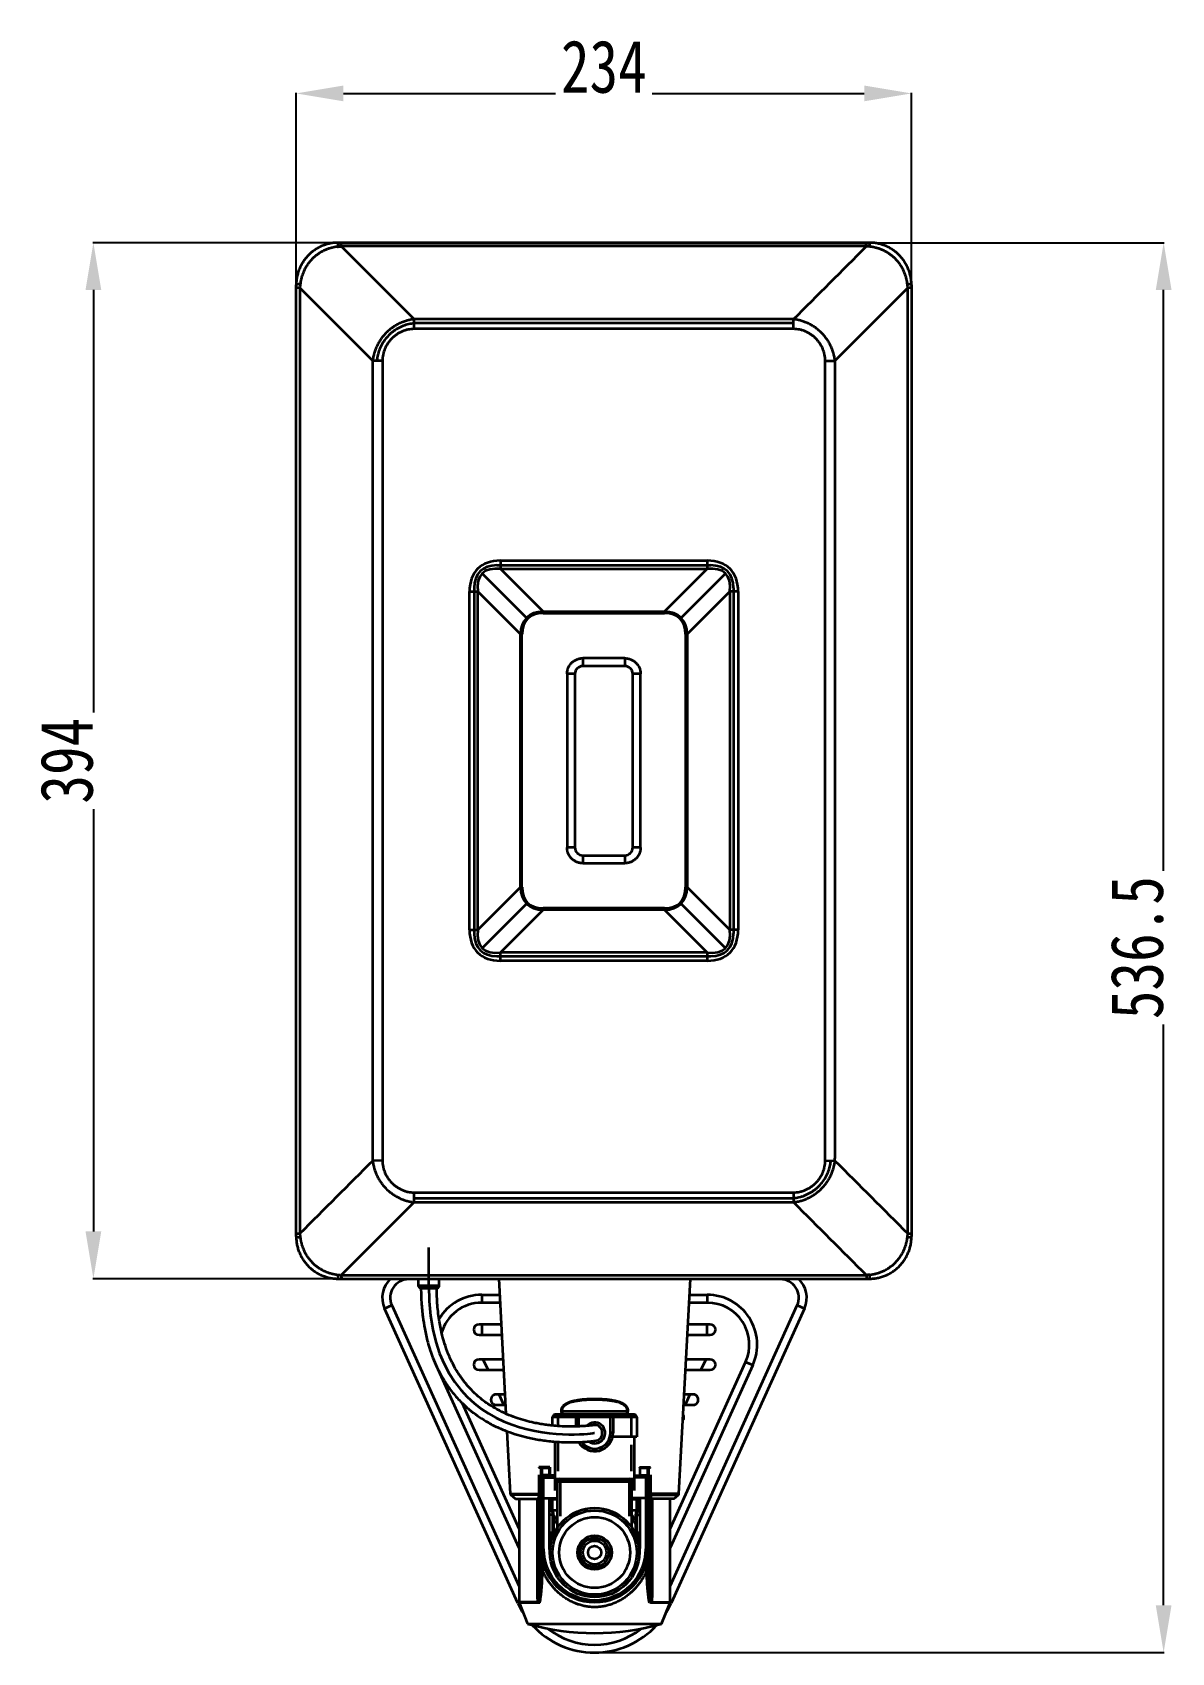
# Model space of a CAD drawing. Header units: millimetres. Extents: x 189 to 622, y 122 to 739.
import ezdxf

# ---------------------------------------------------------------- set-up
doc = ezdxf.new("R2010")
doc.units = ezdxf.units.MM
doc.layers.add('1', color=7, linetype='Continuous', lineweight=18)
doc.layers.add('尺寸线层', color=3, linetype='Continuous', lineweight=18)
doc.styles.add('HZ', font='', dxfattribs={"width": 0.8})
doc.styles.get('HZ').set_extended_font_data('宋体')
doc.dimstyles.new('JP20', dxfattribs={"dimtxt": 20, "dimasz": 18, "dimexe": 0.18, "dimexo": 0.0625, "dimgap": 0.09, "dimtad": 1, "dimdec": 1, "dimzin": 12, "dimdsep": 46, "dimtxsty": 'HZ', "dimcen": 0.09, "dimdle": 36, "dimclrd": 136, "dimclre": 4, "dimclrt": 6, "dimadec": 0, "dimazin": 0, "dimtfac": 1, "dimtdec": 1, "dimtmove": 0, "dimatfit": 3, "dimfxl": 1, "dimtolj": 1, "dimarcsym": 0})

# ---------------------------------------------------------------- blocks, each defined once
blk = doc.blocks.new('*X19')
at = {"layer": 'Defpoints', "color": 0}
for p in [(523.3, 715.45), (289.1, 641.45), (523.3, 642.56)]:
    blk.add_point(p, dxfattribs=at)
at = {"layer": '尺寸线层', "color": 4, "linetype": 'Continuous', "lineweight": -2}
for p, q in [((289.1, 641.51), (289.1, 715.63)), ((523.3, 642.62), (523.3, 715.63))]:
    blk.add_line(p, q, dxfattribs=at)
at = {"layer": '尺寸线层', "color": 136, "linetype": 'Continuous', "lineweight": -2}
blk.add_line((307.1, 715.45), (505.3, 715.45), dxfattribs=at)
at = {"layer": '尺寸线层', "color": 136}
for points in [[(307.1, 718.45), (307.1, 712.45), (289.1, 715.45)], [(505.3, 712.45), (505.3, 718.45), (523.3, 715.45)]]:
    blk.add_solid(points, dxfattribs=at)
at = {"layer": '尺寸线层', "color": 6, "insert": (406.2, 725.54), "char_height": 20, "attachment_point": 5, "style": 'HZ', "bg_fill": 3, "box_fill_scale": 1.1, "bg_fill_color": 256, "bg_fill_true_color": 13158600, "bg_fill_transparency": 0}
blk.add_mtext('\\A1;234', dxfattribs=at)
blk = doc.blocks.new('*X20')
at = {"layer": 'Defpoints', "color": 0}
for p in [(306.3, 658.66), (211.93, 264.46), (306.3, 264.46)]:
    blk.add_point(p, dxfattribs=at)
at = {"layer": '尺寸线层', "color": 4, "linetype": 'Continuous', "lineweight": -2}
for p, q in [((306.23, 658.66), (211.75, 658.66)), ((306.23, 264.46), (211.75, 264.46))]:
    blk.add_line(p, q, dxfattribs=at)
at = {"layer": '尺寸线层', "color": 136, "linetype": 'Continuous', "lineweight": -2}
blk.add_line((211.93, 640.66), (211.93, 282.46), dxfattribs=at)
at = {"layer": '尺寸线层', "color": 136}
for points in [[(214.93, 640.66), (208.93, 640.66), (211.93, 658.66)], [(208.93, 282.46), (214.93, 282.46), (211.93, 264.46)]]:
    blk.add_solid(points, dxfattribs=at)
at = {"layer": '尺寸线层', "color": 6, "insert": (201.84, 461.56), "char_height": 20, "attachment_point": 5, "rotation": 90, "style": 'HZ', "bg_fill": 3, "box_fill_scale": 1.1, "bg_fill_color": 256, "bg_fill_true_color": 13158600, "bg_fill_transparency": 0}
blk.add_mtext('\\A1;394', dxfattribs=at)
blk = doc.blocks.new('*X21')
at = {"layer": 'Defpoints', "color": 0}
for p in [(506.08, 658.66), (619.26, 658.66), (402.63, 122.23)]:
    blk.add_point(p, dxfattribs=at)
at = {"layer": '尺寸线层', "color": 4, "linetype": 'Continuous', "lineweight": -2}
for p, q in [((506.14, 658.66), (619.44, 658.66)), ((402.69, 122.23), (619.44, 122.23))]:
    blk.add_line(p, q, dxfattribs=at)
at = {"layer": '尺寸线层', "color": 136, "linetype": 'Continuous', "lineweight": -2}
blk.add_line((619.26, 140.23), (619.26, 640.66), dxfattribs=at)
at = {"layer": '尺寸线层', "color": 136}
for points in [[(622.26, 640.66), (616.26, 640.66), (619.26, 658.66)], [(616.26, 140.23), (622.26, 140.23), (619.26, 122.23)]]:
    blk.add_solid(points, dxfattribs=at)
at = {"layer": '尺寸线层', "color": 6, "insert": (609.17, 390.44), "char_height": 20, "attachment_point": 5, "rotation": 90, "style": 'HZ', "bg_fill": 3, "box_fill_scale": 1.1, "bg_fill_color": 256, "bg_fill_true_color": 13158600, "bg_fill_transparency": 0}
blk.add_mtext('\\A1;536.5', dxfattribs=at)

msp = doc.modelspace()

# ---------------------------------------------------------------- linework, layer by layer
at = {"layer": '1', "color": 0, "linetype": 'Continuous', "lineweight": 35}
for p, q in [((305.2, 657.56), (507.2, 657.56)), ((289.1, 280.56), (289.1, 642.56)), ((523.3, 642.56), (523.3, 280.56)), ((478.33, 625.83), (478.38, 629.53)), ((321.93, 613.72), (318.22, 613.74)), ((490.46, 613.72), (494.17, 613.74)), ((366.85, 537.68), (366.85, 534.52)), ((366.85, 537.68), (445.54, 537.68)), ((445.54, 537.68), (445.54, 534.52)), ((359.93, 532.82), (376.81, 515.94)), ((365.46, 535.91), (446.93, 535.91)), ((366.85, 534.52), (383.05, 518.32)), ((366.85, 534.52), (445.54, 534.52)), ((445.54, 534.52), (429.35, 518.32)), ((435.58, 515.94), (452.46, 532.82)), ((355.07, 525.91), (358.23, 525.91)), ((355.07, 397.21), (355.07, 525.91)), ((356.84, 527.3), (356.84, 395.82)), ((358.23, 525.91), (374.43, 509.71)), ((358.23, 397.21), (358.23, 525.91)), ((454.16, 525.91), (437.96, 509.71)), ((457.32, 525.91), (454.16, 525.91)), ((454.16, 525.91), (454.16, 397.21)), ((455.55, 527.3), (455.55, 395.82)), ((457.32, 525.91), (457.32, 397.21)), ((383.05, 518.32), (383.05, 517.7)), ((383.05, 518.32), (429.35, 518.32)), ((383.05, 518.05), (429.35, 518.05)), ((429.35, 518.32), (429.35, 517.7)), ((383.05, 517.7), (429.35, 517.7)), ((374.43, 509.71), (375.05, 509.71)), ((374.43, 413.41), (374.43, 509.71)), ((374.7, 509.71), (374.7, 413.41)), ((375.05, 413.41), (375.05, 509.71)), ((437.34, 509.71), (437.34, 413.41)), ((437.96, 509.71), (437.34, 509.71)), ((437.69, 509.71), (437.69, 413.41)), ((437.96, 509.71), (437.96, 413.41)), ((398.2, 500.56), (398.2, 497.56)), ((414.2, 500.56), (414.2, 497.56)), ((395.2, 494.56), (392.2, 494.56)), ((395.2, 494.56), (395.2, 428.56)), ((414.2, 497.56), (398.2, 497.56)), ((420.2, 494.56), (417.2, 494.56)), ((417.2, 428.56), (417.2, 494.56)), ((395.2, 428.56), (392.2, 428.56)), ((398.2, 425.56), (398.2, 422.56)), ((398.2, 425.56), (414.2, 425.56)), ((414.2, 425.56), (414.2, 422.56)), ((420.2, 428.56), (417.2, 428.56)), ((358.23, 397.21), (374.43, 413.41)), ((374.43, 413.41), (375.05, 413.41)), ((437.96, 413.41), (437.34, 413.41)), ((454.16, 397.21), (437.96, 413.41)), ((376.81, 407.17), (359.93, 390.29)), ((452.46, 390.29), (435.58, 407.17)), ((366.85, 388.6), (383.05, 404.79)), ((383.05, 404.79), (383.05, 405.41)), ((429.35, 405.41), (383.05, 405.41)), ((383.05, 405.07), (429.35, 405.07)), ((429.35, 404.79), (383.05, 404.79)), ((429.35, 405.41), (429.35, 404.79)), ((429.35, 404.79), (445.54, 388.6)), ((355.07, 397.21), (358.23, 397.21)), ((457.32, 397.21), (454.16, 397.21)), ((445.54, 388.6), (366.85, 388.6)), ((366.85, 385.44), (366.85, 388.6)), ((445.54, 388.6), (445.54, 385.44)), ((365.46, 387.21), (446.93, 387.21)), ((445.54, 385.44), (366.85, 385.44)), ((321.93, 309.4), (318.22, 309.38)), ((490.46, 309.4), (494.17, 309.38)), ((334.02, 293.59), (334.06, 297.29)), ((339.57, 261.9), (339.57, 276.4)), ((331.88, 264.46), (331.88, 264.26)), ((335.57, 264.26), (331.88, 264.26)), ((335.57, 264.46), (335.57, 261.9)), ((335.57, 261.9), (343.57, 261.9)), ((336.57, 260.9), (336.99, 260.9)), ((343.57, 261.9), (343.57, 264.46)), ((366.19, 264.26), (343.57, 264.26)), ((366.18, 264.46), (368.95, 213.09)), ((434.8, 182.62), (439.22, 264.46)), ((473.42, 264.26), (439.2, 264.26)), ((473.42, 264.46), (473.42, 264.26)), ((322.77, 253.14), (325.5, 254.37)), ((373.5, 141.04), (322.77, 253.14)), ((325.5, 254.37), (373.93, 147.35)), ((359.73, 258.36), (366.51, 258.36)), ((359.73, 258.36), (359.73, 255.36)), ((366.67, 255.36), (359.73, 255.36)), ((431.46, 147.55), (479.8, 254.37)), ((482.53, 253.14), (431.8, 141.04)), ((445.57, 255.36), (438.72, 255.36)), ((438.89, 258.36), (445.57, 258.36)), ((445.57, 258.36), (445.57, 255.36)), ((479.8, 254.37), (482.53, 253.14)), ((367.11, 247.11), (358.7, 247.11)), ((359.73, 247.11), (359.73, 243.11)), ((446.7, 247.11), (438.28, 247.11)), ((445.57, 243.11), (445.57, 247.11)), ((358.7, 243.11), (367.33, 243.11)), ((438.06, 243.11), (446.7, 243.11)), ((373.93, 161.9), (343.16, 229.89)), ((367.83, 233.77), (358.7, 233.77)), ((358.7, 229.77), (368.05, 229.77)), ((362.14, 229.77), (360.33, 233.77)), ((431.46, 169.38), (460.14, 232.76)), ((462.88, 231.53), (431.46, 162.11)), ((437.34, 229.77), (446.7, 229.77)), ((446.7, 233.77), (437.56, 233.77)), ((444.97, 233.77), (443.16, 229.77)), ((462.88, 231.53), (460.14, 232.76)), ((352.13, 217.37), (373.93, 169.18)), ((368.55, 220.44), (365.23, 220.44)), ((365.23, 216.44), (368.77, 216.44)), ((368.17, 216.44), (366.36, 220.44)), ((436.62, 216.44), (440.16, 216.44)), ((440.16, 220.44), (436.84, 220.44)), ((438.94, 220.44), (437.13, 216.44)), ((386.7, 208.59), (386.7, 211.81)), ((418.7, 211.81), (386.7, 211.81)), ((388.7, 212.81), (388.7, 208.42)), ((390.09, 214.09), (390.27, 214.12)), ((390.27, 214.12), (415.12, 214.12)), ((395.7, 208.27), (395.7, 211.81)), ((396.7, 208.3), (396.7, 212.81)), ((408.7, 205.81), (408.7, 212.81)), ((409.7, 211.81), (409.7, 205.81)), ((415.3, 214.09), (415.12, 214.12)), ((416.7, 204.31), (416.7, 212.81)), ((418.7, 211.81), (418.7, 204.31)), ((369.31, 206.46), (370.59, 182.62)), ((409.7, 205.81), (408.7, 205.81)), ((418.7, 204.31), (409.53, 204.31)), ((417.7, 204.31), (417.7, 188.31)), ((387.7, 188.31), (387.7, 202.48)), ((388.7, 202.43), (388.7, 191.31)), ((416.7, 191.31), (416.7, 201.31)), ((385.69, 192.81), (381.42, 192.81)), ((385.45, 192.34), (382.11, 192.34)), ((382.25, 192.34), (382.25, 189.67)), ((382.6, 192.34), (382.6, 189.67)), ((385.45, 192.4), (385.45, 189.67)), ((419.71, 192.81), (423.97, 192.81)), ((419.95, 192.4), (419.95, 189.67)), ((423.28, 192.34), (419.95, 192.34)), ((422.8, 192.34), (422.8, 189.67)), ((423.15, 192.34), (423.15, 189.67)), ((382.25, 161.87), (382.25, 189.67)), ((387.6, 189.67), (382.25, 189.67)), ((385.45, 189.77), (382.7, 189.77)), ((383.25, 188.89), (387.6, 188.89)), ((383.25, 161.69), (383.25, 188.89)), ((387.6, 189.67), (387.6, 183.93)), ((388.6, 170.11), (388.6, 188.31)), ((388.6, 187.31), (416.8, 187.31)), ((389.6, 188.31), (389.6, 174.14)), ((415.8, 188.31), (415.8, 174.14)), ((416.8, 170.11), (416.8, 188.31)), ((417.8, 189.67), (417.8, 183.93)), ((422.15, 188.89), (417.8, 188.89)), ((419.95, 189.77), (422.7, 189.77)), ((422.15, 188.89), (422.15, 161.69)), ((423.15, 189.67), (423.15, 161.87)), ((370.59, 182.62), (381.41, 182.62)), ((381.45, 182.42), (370.65, 182.42)), ((370.76, 182.28), (372.55, 180.67)), ((381.52, 182.28), (370.76, 182.28)), ((372.55, 180.67), (381.1, 180.67)), ((373.93, 180.67), (373.93, 141.43)), ((380.85, 180.67), (380.85, 143.75)), ((381.6, 180.89), (381.6, 143.75)), ((381.86, 143.75), (381.86, 181.1)), ((382.23, 182.57), (382.23, 161.87)), ((382.24, 182.65), (382.24, 182.65)), ((383.25, 180.93), (388.6, 180.93)), ((385.45, 180.93), (385.45, 161.87)), ((385.76, 180.67), (388.6, 180.67)), ((386.26, 180.67), (386.26, 176.43)), ((386.6, 176.11), (386.6, 180.67)), ((388.6, 180.44), (386.6, 180.44)), ((422.15, 180.93), (416.8, 180.93)), ((416.8, 180.67), (419.63, 180.67)), ((418.8, 180.44), (416.8, 180.44)), ((418.8, 176.14), (418.8, 180.67)), ((419.13, 180.67), (419.13, 176.43)), ((419.95, 180.93), (419.95, 161.87)), ((423.15, 182.65), (423.15, 182.65)), ((423.16, 182.65), (423.16, 161.87)), ((423.54, 143.75), (423.54, 181.1)), ((423.79, 141.88), (423.79, 180.89)), ((423.87, 182.28), (434.63, 182.28)), ((434.74, 182.42), (423.94, 182.42)), ((434.8, 182.62), (423.98, 182.62)), ((432.84, 180.67), (424.29, 180.67)), ((424.55, 180.67), (424.55, 143.75)), ((431.46, 141.43), (431.46, 180.67)), ((432.84, 180.67), (434.63, 182.28)), ((385.5, 176.67), (385.45, 176.67)), ((387.11, 174.67), (385.45, 174.67)), ((386.6, 176.44), (388.6, 176.44)), ((386.7, 174.67), (386.7, 166.06)), ((387.11, 167.1), (387.11, 174.67)), ((416.8, 176.44), (418.8, 176.44)), ((418.28, 174.67), (418.28, 167.1)), ((418.28, 174.67), (419.95, 174.67)), ((418.69, 174.67), (418.69, 166.06)), ((419.95, 176.67), (419.89, 176.67)), ((388.6, 170.11), (388.8, 170.11)), ((416.8, 170.11), (416.59, 170.11)), ((382.23, 161.87), (382.25, 161.87)), ((423.16, 161.87), (423.15, 161.87)), ((380.85, 143.75), (381.86, 143.75)), ((380.85, 143.39), (381.58, 141.92)), ((424.55, 143.75), (423.54, 143.75)), ((423.79, 141.88), (423.8, 141.91)), ((373.97, 141.25), (373.5, 141.04)), ((381.13, 141.43), (373.93, 141.43)), ((373.95, 141.33), (381.49, 141.33)), ((373.97, 141.24), (377.2, 133.17)), ((373.97, 141.24), (381.86, 141.24)), ((431.42, 141.24), (423.53, 141.24)), ((423.91, 141.33), (431.44, 141.33)), ((424.27, 141.43), (431.46, 141.43)), ((428.2, 133.17), (431.42, 141.24)), ((431.41, 141.21), (431.8, 141.04)), ((377.2, 133.17), (428.2, 133.17))]:
    msp.add_line(p, q, dxfattribs=at)
for radius in [17, 16, 13.5, 6.5, 5.5, 4.5, 2.5]:
    msp.add_circle((402.7, 160.31), radius, dxfattribs=at)
for centre, radius, start, end in [((398.2, 494.56), 3, 90, 180), ((414.2, 494.56), 3, 0, 90), ((398.2, 428.56), 3, 180, 270), ((414.2, 428.56), 3, 270, 0), ((331.88, 257.26), 10, 133.53833, 204.34886), ((331.88, 257.26), 7, 90, 204.34886), ((336.57, 261.9), 1, 180, 270), ((342.57, 261.9), 1, 270, 0), ((473.42, 257.26), 7, 335.65114, 90), ((359.73, 239.36), 19, 90, 149.11121), ((359.73, 239.36), 16, 90, 164.34284), ((445.57, 239.36), 19, 335.65114, 90), ((445.57, 239.36), 16, 335.65114, 90), ((358.7, 245.11), 2, 90, 270), ((446.7, 245.11), 2, 270, 90), ((358.7, 231.77), 2, 90, 270), ((446.7, 231.77), 2, 270, 90), ((365.23, 218.44), 2, 89.99994, 270.00006), ((440.16, 218.44), 2, 269.99994, 90.00006), ((387.7, 211.81), 1, 90, 180), ((396.7, 211.81), 1, 90, 180), ((402.7, 205.81), 4, 236.28374, 137.9925), ((408.7, 211.81), 1, 0, 90), ((417.7, 211.81), 1, 0, 90), ((434.7, 211.77), 2, 323.69624, 30.12468), ((402.7, 205.81), 6, 216.00562, 0), ((402.7, 205.81), 3, 43.90312, 90.31499), ((402.7, 205.81), 3, 270.17437, 318.49312), ((382.7, 191.77), 2, 267.13126, 270), ((387.6, 188.67), 1, 84.25971, 90), ((389.6, 187.31), 1, 90, 180), ((415.8, 187.31), 1, 0, 90), ((417.8, 188.67), 1, 90, 95.74029), ((422.7, 191.77), 2, 270, 272.86874), ((371.1, 182.65), 0.502, 183.08967, 228.08967), ((434.3, 182.65), 0.503, 311.91033, 356.91033), ((402.7, 160.31), 20, 134.83125, 141.19312), ((402.7, 160.31), 19, 137.91375, 145.11375), ((402.7, 160.31), 20, 38.8125, 45.17437), ((402.7, 160.31), 19, 34.89187, 42.09187), ((385.45, 166.95), 1, 270, 90), ((387.6, 170.11), 1, 327.02297, 0), ((402.7, 167.81), 1.75, 220.54499, 319.46062), ((417.8, 170.11), 1, 180, 212.97703), ((419.95, 166.95), 1, 90, 270), ((402.7, 161.87), 20.45, 180, 0), ((402.7, 161.69), 19.45, 180, 0), ((402.7, 161.87), 17.25, 180, 191.14875), ((395.2, 160.31), 1.75, 310.54501, 49.455), ((410.2, 160.31), 1.75, 130.53937, 229.46063), ((402.7, 161.87), 17.25, 348.22125, 0), ((402.7, 152.81), 1.75, 40.53939, 139.45502), ((402.65, 154.23), 32, 204.34886, 212.40138), ((374.43, 141.43), 0.5, 180, 201.80141), ((402.65, 154.23), 32, 328.46645, 335.65114), ((430.96, 141.43), 0.5, 338.19859, 0), ((402.7, 224.66), 94.98, 254.4259, 285.5741), ((402.65, 154.23), 32, 222.30239, 317.62375), ((402.65, 154.23), 29, 231.96132, 307.96483)]:
    msp.add_arc(centre, radius, start, end, dxfattribs=at)
for centre, major_axis, ratio, start_param, end_param in [((305.2, 653.56), (0, 5.1), 0.094512, 0, 0.801962), ((506.08, 653.56), (0, -5.1), 0.007932, 2.38468, 3.141593), ((507.2, 653.56), (0, -5.1), 0.094512, 2.33963, 3.141593), ((294.2, 642.56), (5.1, 0), 0.094244, 2.339827, 3.141593), ((294.2, 641.45), (5.1, 0), 0.007107, 2.385074, 3.141593), ((518.2, 642.56), (5.1, 0), 0.094244, 0, 0.801766), ((518.2, 641.45), (-5.1, 0), 0.007069, 3.141593, 3.898103), ((385.74, 507.02), (-27.56, 27.56), 0.487435, 5.829641, 6.73673), ((426.66, 507.02), (27.56, 27.56), 0.487435, 5.829641, 6.73673), ((379.28, 513.48), (-20.16, 20.16), 0.487435, 5.829641, 6.73673), ((385.74, 507.02), (-25.8, 25.8), 0.380888, 5.829641, 6.73673), ((426.66, 507.02), (25.8, 25.8), 0.380888, 5.829641, 6.73673), ((433.12, 513.48), (20.16, 20.16), 0.487435, 5.829641, 6.73673), ((395.87, 496.88), (-19.06, 19.06), 0.515722, 5.829641, 6.73673), ((397.14, 495.62), (-20.16, 20.16), 0.487435, 5.845156, 6.721215), ((416.52, 496.88), (19.06, 19.06), 0.515722, 5.829641, 6.73673), ((415.26, 495.62), (20.16, 20.16), 0.487435, 5.845156, 6.721215), ((395.87, 496.88), (-18.71, 18.71), 0.487435, 5.829641, 6.73673), ((416.52, 496.88), (18.71, 18.71), 0.487435, 5.829641, 6.73673), ((395.87, 426.23), (19.06, 19.06), 0.515722, 2.688048, 3.595137), ((397.14, 427.5), (-20.16, -20.16), 0.487435, 5.845156, 6.721215), ((395.87, 426.23), (-18.71, -18.71), 0.487435, 5.829641, 6.73673), ((415.26, 427.5), (20.16, -20.16), 0.487435, 5.845156, 6.721215), ((416.52, 426.23), (18.71, -18.71), 0.487435, 5.829641, 6.73673), ((416.52, 426.23), (-19.06, 19.06), 0.515722, 2.688048, 3.595137), ((385.74, 416.1), (-27.56, -27.56), 0.487435, 5.829641, 6.73673), ((379.28, 409.64), (-20.16, -20.16), 0.487435, 5.829641, 6.73673), ((385.74, 416.1), (25.8, 25.8), 0.380888, 2.688048, 3.595137), ((426.66, 416.1), (-25.8, 25.8), 0.380888, 2.688048, 3.595137), ((426.66, 416.1), (27.56, -27.56), 0.487435, 5.829641, 6.73673), ((433.12, 409.64), (20.16, -20.16), 0.487435, 5.829641, 6.73673), ((294.2, 281.67), (5.1, 0), 0.007069, 3.141593, 3.898103), ((294.2, 280.56), (5.1, 0), 0.094244, 3.141593, 3.943358), ((518.2, 280.56), (-5.1, 0), 0.094244, 2.339827, 3.141593), ((518.2, 281.67), (-5.1, 0), 0.007107, 2.385074, 3.141593), ((305.2, 269.56), (0, 5.1), 0.094512, 2.33963, 3.141593), ((306.31, 269.56), (0, -5.1), 0.007931, 5.526272, 6.283185), ((507.2, 269.56), (0, 5.1), 0.094512, 3.141593, 3.943555), ((383.25, 188.67), (-0.994, 0.994), 0.111249, 4.823182, 6.172392), ((387.6, 188.67), (-1, 0), 0.219778, 4.612202, 4.712389), ((417.8, 188.67), (1, 0), 0.219778, 1.570796, 1.670984), ((422.15, 188.67), (0.994, 0.994), 0.111249, 0.110793, 1.460003), ((381.74, 182.65), (-0.5, 0.002), 0.075581, 0.84753, 3.141942), ((381.75, 184.51), (-0.5, 0), 0.071732, 0.850175, 3.141593), ((381.73, 182.58), (-0.493, 0.084), 0.850955, 1.252245, 3.338857), ((381.74, 182.65), (-0.498, 0.043), 0.841778, 1.184392, 3.206914), ((383.25, 180.91), (1, 0), 0.017921, 1.570796, 3.141593), ((422.15, 180.91), (1, 0), 0.017921, 0, 1.570796), ((423.65, 184.51), (0.5, 0), 0.071732, 3.141593, 5.43301), ((423.65, 182.65), (0.5, 0.002), 0.075581, 3.141216, 5.435655), ((423.66, 182.58), (0.493, 0.084), 0.850955, 2.944329, 5.03094), ((383.25, 161.87), (1, 0), 0.185408, 3.141593, 4.712389), ((422.15, 161.87), (-1, 0), 0.185408, 1.570796, 3.141593), ((426.01, 159.38), (2.98, -0.32), 0.902086, 3.141593, 3.259504), ((381.23, 152.44), (2.75, 1.21), 0.158026, 0, 0.862902), ((424.17, 152.44), (-2.75, 1.21), 0.158026, 5.420283, 6.283185), ((377.75, 141.43), (4.16, 1.71), 0.394897, 5.479301, 5.80848), ((427.64, 141.43), (-4.16, 1.71), 0.394897, 0.474705, 0.803884)]:
    msp.add_ellipse(centre, major_axis=major_axis, ratio=ratio, start_param=start_param, end_param=end_param, dxfattribs=at)
for points, knots in [([(305.2, 658.66), (305.06, 658.66), (304.93, 658.66), (304.67, 658.65), (304.27, 658.64), (303.88, 658.61), (303.09, 658.53), (302.57, 658.45), (301.54, 658.25), (301.03, 658.12), (300.39, 657.93), (300.27, 657.89), (300.02, 657.8), (299.89, 657.76), (299.52, 657.63), (299.27, 657.53), (298.55, 657.23), (298.07, 657.01), (297.15, 656.51), (296.7, 656.24), (296.04, 655.8), (295.82, 655.65), (295.56, 655.45), (295.5, 655.41), (295.4, 655.33), (295.24, 655.21), (295.09, 655.09), (294.57, 654.67), (294.18, 654.31), (293.43, 653.56), (293.08, 653.17), (292.41, 652.36), (292.1, 651.94), (291.52, 651.07), (291.25, 650.62), (290.94, 650.03), (290.84, 649.86), (290.76, 649.68), (290.7, 649.56), (290.67, 649.5), (290.53, 649.2), (290.42, 648.96), (290.12, 648.23), (289.94, 647.74), (289.64, 646.73), (289.51, 646.23), (289.36, 645.45), (289.31, 645.19), (289.25, 644.8), (289.23, 644.67), (289.2, 644.41), (289.19, 644.28), (289.12, 643.62), (289.1, 643.09), (289.1, 642.56)], [0, 0, 0, 0, 0.395125, 0.395125, 0.790249, 1.580498, 1.580498, 3.160996, 3.160996, 4.741494, 4.741494, 5.136619, 5.136619, 5.531743, 5.531743, 6.321992, 6.321992, 7.90249, 7.90249, 9.482988, 9.482988, 10.273237, 10.273237, 10.470799, 10.470799, 10.668362, 11.063486, 11.063486, 12.643984, 12.643984, 14.224482, 14.224482, 15.80498, 15.80498, 17.385478, 17.385478, 17.780603, 17.978165, 17.978165, 18.175727, 18.175727, 18.965976, 18.965976, 20.546474, 20.546474, 22.126972, 22.126972, 22.917221, 22.917221, 23.312346, 23.312346, 23.70747, 23.70747, 25.287968, 25.287968, 25.287968, 25.287968]), ([(304.85, 657.1), (304.74, 657.09), (304.62, 657.08), (304.4, 657.05), (304.06, 657), (303.73, 656.94), (303.06, 656.81), (302.62, 656.7), (301.76, 656.46), (301.33, 656.31), (300.8, 656.11), (300.69, 656.07), (300.48, 655.99), (300.38, 655.94), (300.06, 655.81), (299.86, 655.72), (299.25, 655.42), (298.85, 655.21), (298.07, 654.76), (297.69, 654.52), (297.14, 654.13), (296.96, 653.99), (296.69, 653.78), (296.6, 653.71), (296.42, 653.57), (296.33, 653.5), (295.9, 653.13), (295.56, 652.83), (294.92, 652.18), (294.62, 651.85), (294.04, 651.16), (293.76, 650.8), (293.24, 650.07), (293, 649.69), (292.71, 649.2), (292.66, 649.1), (292.55, 648.9), (292.49, 648.8), (292.33, 648.5), (292.13, 648.1), (291.94, 647.69), (291.77, 647.27), (291.68, 647.06), (291.44, 646.43), (291.3, 646), (291.11, 645.35), (291.06, 645.14), (290.98, 644.81), (290.95, 644.69), (290.9, 644.47), (290.88, 644.36), (290.77, 643.8), (290.7, 643.36), (290.65, 642.9)], [0, 0, 0, 0, 0.339065, 0.339065, 0.678129, 1.356259, 1.356259, 2.712518, 2.712518, 4.068776, 4.068776, 4.407841, 4.407841, 4.746906, 4.746906, 5.425035, 5.425035, 6.781294, 6.781294, 8.137553, 8.137553, 8.815682, 8.815682, 9.154747, 9.154747, 9.493812, 9.493812, 10.85007, 10.85007, 12.206329, 12.206329, 13.562588, 13.562588, 14.918847, 14.918847, 15.257911, 15.257911, 15.596976, 15.596976, 16.275106, 16.953235, 16.953235, 17.631364, 17.631364, 18.987623, 18.987623, 19.665753, 19.665753, 20.004817, 20.004817, 20.343882, 20.343882, 21.700141, 21.700141, 21.700141, 21.700141]), ([(304.85, 657.1), (304.97, 657.12), (305.09, 657.13), (305.33, 657.16), (305.45, 657.17), (305.69, 657.2), (305.87, 657.22), (306.07, 657.24), (306.18, 657.25), (306.23, 657.26), (306.26, 657.26), (306.27, 657.26), (306.28, 657.27), (306.28, 657.27), (306.28, 657.27)], [0, 0, 0, 0, 0.360689, 0.360689, 0.721378, 0.721378, 1.082067, 1.262411, 1.352584, 1.39767, 1.420213, 1.431484, 1.431484, 1.442756, 1.442756, 1.442756, 1.442756]), ([(306.3, 658.66), (306.11, 658.66), (305.93, 658.66), (305.56, 658.66), (305.38, 658.66), (305.2, 658.66)], [0, 0, 0, 0, 0.550086, 0.550086, 1.100171, 1.100171, 1.100171, 1.100171]), ([(306.28, 657.27), (306.28, 657.38), (306.28, 657.49), (306.28, 657.69), (306.28, 657.87), (306.29, 658.03), (306.29, 658.14), (306.29, 658.17), (306.29, 658.22), (306.29, 658.24), (306.29, 658.27), (306.29, 658.29), (306.29, 658.36), (306.29, 658.41), (306.29, 658.5), (306.29, 658.58), (306.29, 658.62), (306.29, 658.64), (306.3, 658.65), (306.3, 658.66), (306.3, 658.66), (306.3, 658.66), (306.3, 658.66), (306.3, 658.66), (306.3, 658.66), (306.3, 658.66), (306.3, 658.66), (306.3, 658.66)], [0, 0, 0, 0, 0.173294, 0.173294, 0.346588, 0.519882, 0.519882, 0.606529, 0.606529, 0.649852, 0.649852, 0.693176, 0.693176, 0.86647, 0.86647, 1.039764, 1.213058, 1.213058, 1.299705, 1.321367, 1.332197, 1.332197, 1.334905, 1.334905, 1.337613, 1.343028, 1.386352, 1.386352, 1.386352, 1.386352]), ([(506.11, 657.27), (505.98, 657.27), (505.85, 657.27), (505.59, 657.28), (505.2, 657.28), (504.55, 657.29), (504.03, 657.29), (503.51, 657.29), (503.25, 657.29), (501.95, 657.28), (500.91, 657.27), (497.78, 657.28), (495.7, 657.28), (489.46, 657.28), (485.29, 657.28), (476.97, 657.28), (472.8, 657.28), (464.48, 657.28), (460.32, 657.28), (439.5, 657.28), (422.85, 657.28), (372.89, 657.28), (339.59, 657.28), (306.28, 657.28)], [0, 0, 0, 0, 0.390287, 0.390287, 0.780573, 1.561146, 2.341719, 2.341719, 3.122293, 3.122293, 6.244585, 6.244585, 12.48917, 12.48917, 24.978341, 24.978341, 37.467511, 37.467511, 49.956681, 49.956681, 99.913362, 99.913362, 199.826724, 199.826724, 199.826724, 199.826724]), ([(506.08, 658.66), (505.56, 658.66), (505.04, 658.66), (504, 658.66), (503.48, 658.66), (501.92, 658.66), (500.88, 658.66), (497.76, 658.66), (495.68, 658.66), (489.43, 658.66), (485.27, 658.66), (476.95, 658.66), (472.78, 658.66), (464.46, 658.66), (443.65, 658.66), (422.84, 658.66), (372.89, 658.66), (339.59, 658.66), (306.3, 658.66)], [0, 0, 0, 0, 1.560819, 1.560819, 3.121637, 3.121637, 6.243275, 6.243275, 12.486549, 12.486549, 24.973098, 24.973098, 37.459648, 37.459648, 49.946197, 99.892394, 99.892394, 199.784787, 199.784787, 199.784787, 199.784787]), ([(507.2, 658.66), (507.01, 658.66), (506.83, 658.66), (506.45, 658.66), (506.27, 658.66), (506.08, 658.66)], [0, 0, 0, 0, 0.557521, 0.557521, 1.115041, 1.115041, 1.115041, 1.115041]), ([(507.54, 657.1), (507.3, 657.13), (507.06, 657.16), (506.71, 657.2), (506.53, 657.22), (506.32, 657.24), (506.21, 657.25), (506.16, 657.26), (506.13, 657.26), (506.12, 657.26), (506.12, 657.27), (506.11, 657.27), (506.11, 657.27), (506.11, 657.27), (506.11, 657.27), (506.11, 657.27)], [0, 0, 0, 0, 0.721378, 0.721378, 1.082067, 1.262412, 1.352584, 1.39767, 1.420213, 1.431485, 1.437121, 1.439938, 1.441347, 1.441347, 1.442756, 1.442756, 1.442756, 1.442756]), ([(523.3, 642.56), (523.3, 643.09), (523.27, 643.62), (523.2, 644.28), (523.19, 644.41), (523.16, 644.67), (523.1, 645.07), (523.04, 645.45), (522.88, 646.23), (522.75, 646.73), (522.45, 647.74), (522.27, 648.23), (521.97, 648.96), (521.86, 649.2), (521.72, 649.5), (521.69, 649.56), (521.64, 649.68), (521.55, 649.86), (521.46, 650.04), (521.14, 650.62), (520.87, 651.07), (520.29, 651.94), (519.98, 652.36), (519.31, 653.17), (518.96, 653.56), (518.21, 654.32), (517.82, 654.67), (517.3, 655.09), (517.15, 655.22), (516.99, 655.34), (516.88, 655.42), (516.83, 655.46), (516.57, 655.65), (516.35, 655.81), (515.69, 656.25), (515.24, 656.52), (514.32, 657.01), (513.84, 657.23), (513.11, 657.53), (512.87, 657.63), (512.5, 657.76), (512.37, 657.81), (512.12, 657.89), (511.99, 657.93), (511.36, 658.12), (510.85, 658.25), (509.82, 658.45), (509.3, 658.53), (508.25, 658.63), (507.73, 658.66), (507.2, 658.66)], [0, 0, 0, 0, 1.58049, 1.58049, 1.975612, 1.975612, 2.370734, 3.160979, 3.160979, 4.741469, 4.741469, 6.321959, 6.321959, 7.112203, 7.112203, 7.309765, 7.309765, 7.507326, 7.902448, 7.902448, 9.482938, 9.482938, 11.063428, 11.063428, 12.643917, 12.643917, 14.224407, 14.224407, 14.619529, 14.81709, 14.81709, 15.014652, 15.014652, 15.804896, 15.804896, 17.385386, 17.385386, 18.965876, 18.965876, 19.756121, 19.756121, 20.151243, 20.151243, 20.546365, 20.546365, 22.126855, 22.126855, 23.707345, 23.707345, 25.287834, 25.287834, 25.287834, 25.287834]), ([(521.74, 642.9), (521.69, 643.36), (521.62, 643.8), (521.51, 644.36), (521.49, 644.47), (521.44, 644.7), (521.36, 645.03), (521.28, 645.35), (521.09, 646.01), (520.95, 646.43), (520.71, 647.06), (520.63, 647.27), (520.45, 647.69), (520.26, 648.1), (520.06, 648.5), (519.9, 648.8), (519.85, 648.9), (519.73, 649.1), (519.68, 649.2), (519.39, 649.69), (519.15, 650.07), (518.63, 650.8), (518.36, 651.16), (517.78, 651.85), (517.47, 652.18), (516.83, 652.83), (516.49, 653.13), (516.06, 653.5), (515.97, 653.57), (515.79, 653.71), (515.7, 653.78), (515.43, 653.99), (515.25, 654.13), (514.7, 654.52), (514.32, 654.76), (513.54, 655.22), (513.14, 655.43), (512.53, 655.72), (512.33, 655.81), (512.01, 655.94), (511.91, 655.99), (511.7, 656.07), (511.59, 656.11), (511.06, 656.32), (510.63, 656.46), (509.77, 656.71), (509.33, 656.81), (508.44, 656.99), (507.99, 657.05), (507.54, 657.1)], [0, 0, 0, 0, 1.356254, 1.356254, 1.695317, 1.695317, 2.03438, 2.712507, 2.712507, 4.068761, 4.068761, 4.746888, 4.746888, 5.425014, 6.103141, 6.103141, 6.442205, 6.442205, 6.781268, 6.781268, 8.137522, 8.137522, 9.493775, 9.493775, 10.850029, 10.850029, 12.206282, 12.206282, 12.545346, 12.545346, 12.884409, 12.884409, 13.562536, 13.562536, 14.91879, 14.91879, 16.275043, 16.275043, 16.95317, 16.95317, 17.292233, 17.292233, 17.631297, 17.631297, 18.98755, 18.98755, 20.343804, 20.343804, 21.700058, 21.700058, 21.700058, 21.700058]), ([(290.49, 641.47), (290.48, 641.24), (290.48, 641), (290.48, 640.54), (290.47, 640.3), (290.47, 639.6), (290.47, 639.13), (290.47, 637.72), (290.48, 636.79), (290.48, 633.98), (290.48, 632.1), (290.48, 626.48), (290.48, 622.73), (290.48, 611.49), (290.48, 603.99), (290.48, 581.5), (290.48, 566.51), (290.48, 536.52), (290.48, 521.53), (290.48, 491.54), (290.48, 461.56), (290.48, 431.57), (290.48, 401.59), (290.48, 386.59), (290.48, 356.61), (290.48, 341.62), (290.48, 319.13), (290.48, 311.63), (290.48, 300.39), (290.48, 296.64), (290.48, 291.02), (290.48, 289.14), (290.48, 286.33), (290.47, 285.39), (290.47, 283.99), (290.47, 283.52), (290.47, 282.82), (290.48, 282.58), (290.48, 282.11), (290.48, 281.88), (290.49, 281.65)], [0, 0, 0, 0, 0.702788, 0.702788, 1.405576, 1.405576, 2.811152, 2.811152, 5.622305, 5.622305, 11.244609, 11.244609, 22.489219, 22.489219, 44.978437, 44.978437, 89.956875, 89.956875, 134.935312, 134.935312, 179.91375, 224.892187, 224.892187, 269.870625, 269.870625, 314.849062, 314.849062, 337.338281, 337.338281, 348.58289, 348.58289, 354.205195, 354.205195, 357.016347, 357.016347, 358.421923, 358.421923, 359.124712, 359.124712, 359.8275, 359.8275, 359.8275, 359.8275]), ([(290.65, 642.9), (290.62, 642.66), (290.6, 642.43), (290.56, 642.07), (290.53, 641.89), (290.51, 641.68), (290.5, 641.58), (290.49, 641.52), (290.49, 641.5), (290.49, 641.49), (290.49, 641.48), (290.49, 641.48), (290.49, 641.47)], [0, 0, 0, 0, 0.720427, 0.720427, 1.080641, 1.260747, 1.350801, 1.395827, 1.418341, 1.429597, 1.429597, 1.440854, 1.440854, 1.440854, 1.440854]), ([(521.91, 641.47), (521.9, 641.48), (521.9, 641.48), (521.9, 641.49), (521.9, 641.5), (521.9, 641.52), (521.89, 641.58), (521.88, 641.68), (521.86, 641.89), (521.84, 642.07), (521.8, 642.43), (521.77, 642.66), (521.74, 642.9)], [0, 0, 0, 0, 0.011257, 0.011257, 0.022513, 0.045027, 0.090053, 0.180107, 0.360214, 0.720427, 0.720427, 1.440854, 1.440854, 1.440854, 1.440854]), ([(521.91, 281.65), (521.91, 281.88), (521.91, 282.11), (521.92, 282.58), (521.92, 282.82), (521.92, 283.52), (521.92, 283.99), (521.92, 285.39), (521.92, 286.33), (521.92, 289.14), (521.92, 291.02), (521.92, 296.64), (521.92, 300.39), (521.92, 311.63), (521.92, 319.13), (521.92, 341.62), (521.92, 356.61), (521.92, 386.59), (521.92, 401.59), (521.92, 431.57), (521.92, 461.56), (521.92, 491.54), (521.92, 521.53), (521.92, 536.52), (521.92, 566.51), (521.92, 581.5), (521.92, 603.99), (521.92, 611.49), (521.92, 622.73), (521.92, 626.48), (521.92, 632.1), (521.92, 633.98), (521.92, 636.79), (521.92, 637.72), (521.92, 639.13), (521.92, 639.6), (521.92, 640.3), (521.92, 640.54), (521.91, 641), (521.91, 641.24), (521.91, 641.47)], [0, 0, 0, 0, 0.702788, 0.702788, 1.405576, 1.405576, 2.811152, 2.811152, 5.622305, 5.622305, 11.244609, 11.244609, 22.489219, 22.489219, 44.978437, 44.978437, 89.956875, 89.956875, 134.935312, 134.935312, 179.91375, 224.892187, 224.892187, 269.870625, 269.870625, 314.849062, 314.849062, 337.338281, 337.338281, 348.58289, 348.58289, 354.205195, 354.205195, 357.016347, 357.016347, 358.421924, 358.421924, 359.124712, 359.124712, 359.8275, 359.8275, 359.8275, 359.8275]), ([(334.01, 629.53), (333.51, 629.47), (333.01, 629.4), (332.27, 629.25), (332.03, 629.2), (331.67, 629.11), (331.49, 629.07), (331.3, 629.02), (331.18, 628.98), (331.12, 628.96), (330.58, 628.81), (330.11, 628.64), (329.52, 628.42), (329.4, 628.37), (329.17, 628.27), (329.05, 628.22), (328.71, 628.07), (328.48, 627.97), (327.8, 627.64), (327.36, 627.4), (326.71, 627.02), (326.49, 626.88), (326.17, 626.68), (326.07, 626.61), (325.86, 626.46), (325.76, 626.39), (325.45, 626.17), (325.24, 626.02), (324.94, 625.79), (324.85, 625.71), (324.65, 625.55), (324.55, 625.47), (324.26, 625.23), (324.07, 625.06), (323.79, 624.8), (323.66, 624.67), (323.52, 624.54), (323.43, 624.45), (323.38, 624.4), (322.98, 624), (322.64, 623.63), (322, 622.86), (321.7, 622.47), (321.12, 621.65), (320.85, 621.23), (320.34, 620.37), (320.11, 619.93), (319.83, 619.36), (319.78, 619.24), (319.67, 619.02), (319.52, 618.67), (319.38, 618.32), (319.11, 617.62), (318.95, 617.15), (318.77, 616.55), (318.74, 616.43), (318.67, 616.19), (318.58, 615.83), (318.44, 615.23), (318.36, 614.73), (318.3, 614.36), (318.27, 614.18), (318.24, 613.96), (318.23, 613.85), (318.22, 613.8), (318.22, 613.77), (318.22, 613.76), (318.22, 613.75), (318.22, 613.74), (318.22, 613.74)], [0, 0, 0, 0, 1.505757, 1.505757, 2.258636, 2.258636, 2.635075, 2.823294, 2.823294, 3.011514, 3.011514, 4.517271, 4.517271, 4.89371, 4.89371, 5.27015, 5.27015, 6.023028, 6.023028, 7.528785, 7.528785, 8.281664, 8.281664, 8.658103, 8.658103, 9.034542, 9.034542, 9.787421, 9.787421, 10.16386, 10.16386, 10.540299, 10.540299, 11.293178, 11.293178, 11.669617, 11.857837, 11.857837, 12.046057, 12.046057, 13.551814, 13.551814, 15.057571, 15.057571, 16.563328, 16.563328, 18.069085, 18.069085, 18.445524, 18.445524, 18.821963, 19.574842, 19.574842, 21.080599, 21.080599, 21.457038, 21.457038, 21.833477, 22.586356, 23.339235, 23.339235, 23.715674, 23.903893, 23.998003, 24.045058, 24.068586, 24.080349, 24.080349, 24.092113, 24.092113, 24.092113, 24.092113]), ([(478.38, 629.53), (478, 629.54), (477.62, 629.55), (477.06, 629.56), (476.87, 629.56), (476.5, 629.56), (476.31, 629.55), (475.37, 629.54), (474.62, 629.54), (472.36, 629.55), (470.86, 629.55), (466.34, 629.55), (463.34, 629.55), (457.32, 629.55), (454.31, 629.55), (448.3, 629.55), (445.29, 629.55), (430.25, 629.55), (418.22, 629.55), (382.13, 629.55), (358.07, 629.55), (334.01, 629.55)], [0, 0, 0, 0, 1.127887, 1.127887, 1.69183, 1.69183, 2.255773, 2.255773, 4.511547, 4.511547, 9.023094, 9.023094, 18.046188, 18.046188, 27.069282, 27.069282, 36.092375, 36.092375, 72.184751, 72.184751, 144.369501, 144.369501, 144.369501, 144.369501]), ([(334.04, 625.83), (334.04, 625.85), (334.04, 625.88), (334.04, 625.92), (334.04, 625.93), (334.04, 625.94), (334.04, 625.95), (334.04, 626), (334.03, 626.13), (334.03, 626.26), (334.03, 626.52), (334.03, 626.86), (334.03, 627.19), (334.03, 627.44), (334.03, 627.52), (334.03, 627.64), (334.02, 627.68), (334.02, 627.77), (334.02, 627.81), (334.02, 628), (334.02, 628.31), (334.02, 628.61), (334.02, 628.82), (334.02, 628.89), (334.02, 628.99), (334.02, 629.02), (334.02, 629.09), (334.02, 629.13), (334.02, 629.22), (334.02, 629.29), (334.01, 629.42), (334.01, 629.48), (334.01, 629.54)], [0, 0, 0, 0, 0.057984, 0.086976, 0.101472, 0.101472, 0.115968, 0.115968, 0.231937, 0.463874, 0.463874, 0.927748, 1.391622, 1.391622, 1.623559, 1.623559, 1.739527, 1.739527, 1.855496, 1.855496, 2.319369, 2.783243, 2.783243, 3.01518, 3.01518, 3.131149, 3.131149, 3.247117, 3.247117, 3.479054, 3.479054, 3.710991, 3.710991, 3.710991, 3.710991]), ([(494.17, 613.74), (494.16, 613.87), (494.15, 613.99), (494.11, 614.24), (494.09, 614.37), (494.04, 614.74), (493.95, 615.23), (493.84, 615.72), (493.75, 616.08), (493.72, 616.2), (493.65, 616.44), (493.62, 616.56), (493.44, 617.16), (493.28, 617.63), (493.01, 618.34), (492.91, 618.57), (492.76, 618.92), (492.71, 619.03), (492.61, 619.26), (492.55, 619.38), (492.28, 619.94), (492.04, 620.39), (491.53, 621.25), (491.26, 621.67), (490.68, 622.49), (490.37, 622.89), (489.97, 623.37), (489.88, 623.47), (489.72, 623.66), (489.46, 623.94), (489.2, 624.21), (488.66, 624.75), (488.29, 625.09), (487.53, 625.74), (487.13, 626.04), (486.31, 626.62), (485.89, 626.89), (485.35, 627.21), (485.24, 627.28), (485.02, 627.4), (484.91, 627.46), (484.58, 627.64), (484.35, 627.76), (483.67, 628.08), (483.21, 628.28), (482.28, 628.64), (481.81, 628.81), (481.27, 628.96), (481.21, 628.98), (481.09, 629.02), (480.91, 629.07), (480.49, 629.17), (480.12, 629.25), (479.75, 629.33), (479.62, 629.35), (479.37, 629.39), (479.13, 629.43), (478.81, 629.48), (478.63, 629.5), (478.5, 629.51), (478.44, 629.52), (478.38, 629.53)], [0, 0, 0, 0, 0.376576, 0.376576, 0.753153, 0.753153, 1.506305, 2.259458, 2.259458, 2.636034, 2.636034, 3.01261, 3.01261, 4.518915, 4.518915, 5.272068, 5.272068, 5.648644, 5.648644, 6.02522, 6.02522, 7.531525, 7.531525, 9.03783, 9.03783, 10.544135, 10.544135, 10.920711, 10.920711, 11.297288, 12.05044, 12.05044, 13.556745, 13.556745, 15.06305, 15.06305, 16.569355, 16.569355, 16.945931, 16.945931, 17.322508, 17.322508, 18.07566, 18.07566, 19.581965, 19.581965, 21.08827, 21.08827, 21.276558, 21.276558, 21.464846, 21.841423, 22.594575, 22.594575, 22.971151, 22.971151, 23.347728, 23.724304, 23.912592, 23.912592, 24.10088, 24.10088, 24.10088, 24.10088]), ([(334.02, 627.96), (333.32, 627.9), (332.63, 627.79), (331.58, 627.55), (331.21, 627.45), (330.5, 627.23), (330.14, 627.11), (329.08, 626.7), (328.41, 626.38), (327.11, 625.65), (326.48, 625.24), (325.58, 624.55), (325.29, 624.31), (324.73, 623.81), (324.46, 623.55), (323.67, 622.75), (323.19, 622.18), (322.31, 620.97), (321.91, 620.32), (321.21, 618.99), (320.91, 618.31), (320.53, 617.26), (320.41, 616.9), (320.21, 616.18), (320.12, 615.81), (319.93, 614.87), (319.84, 614.3), (319.79, 613.73)], [0, 0, 0, 0, 2.117534, 2.117534, 3.242045, 3.242045, 4.366557, 4.366557, 6.615579, 6.615579, 8.864601, 8.864601, 9.989112, 9.989112, 11.113623, 11.113623, 13.362645, 13.362645, 15.611667, 15.611667, 17.860689, 17.860689, 18.9852, 18.9852, 20.109711, 20.109711, 21.834264, 21.834264, 21.834264, 21.834264]), ([(334.04, 625.83), (333.64, 625.82), (333.24, 625.8), (332.46, 625.72), (332.07, 625.66), (331.29, 625.5), (330.91, 625.4), (330.48, 625.26), (330.44, 625.24), (330.34, 625.21), (330.2, 625.16), (330.06, 625.11), (329.78, 625.01), (329.6, 624.94), (329.06, 624.7), (328.71, 624.53), (328.02, 624.15), (327.68, 623.94), (327.2, 623.61), (327.03, 623.49), (326.8, 623.32), (326.72, 623.26), (326.56, 623.13), (326.48, 623.07), (326.25, 622.88), (326.1, 622.75), (325.88, 622.55), (325.77, 622.45), (325.67, 622.34), (325.59, 622.27), (325.56, 622.24), (325.24, 621.92), (324.98, 621.63), (324.48, 621.02), (324.24, 620.71), (323.81, 620.06), (323.6, 619.72), (323.23, 619.04), (323.05, 618.68), (322.86, 618.22), (322.82, 618.13), (322.74, 617.95), (322.71, 617.86), (322.6, 617.58), (322.54, 617.39), (322.36, 616.83), (322.26, 616.45), (322.09, 615.68), (322.03, 615.3), (321.95, 614.52), (321.93, 614.12), (321.93, 613.72)], [0, 0, 0, 0, 1.183581, 1.183581, 2.367162, 2.367162, 3.550743, 3.550743, 3.698691, 3.698691, 3.846638, 4.142533, 4.142533, 4.734324, 4.734324, 5.917905, 5.917905, 7.101486, 7.101486, 7.693276, 7.693276, 7.989172, 7.989172, 8.285067, 8.285067, 8.876857, 8.876857, 9.172753, 9.3207, 9.3207, 9.468648, 9.468648, 10.652229, 10.652229, 11.83581, 11.83581, 13.019391, 13.019391, 14.202972, 14.202972, 14.498867, 14.498867, 14.794762, 14.794762, 15.386553, 15.386553, 16.570134, 16.570134, 17.753715, 17.753715, 18.937296, 18.937296, 18.937296, 18.937296]), ([(478.36, 628.02), (478, 628.02), (477.65, 628.03), (476.74, 628.04), (476.18, 628.04), (475.07, 628.04), (474.51, 628.03), (472.83, 628.03), (471.72, 628.04), (469.49, 628.04), (468.37, 628.04), (462.8, 628.03), (458.33, 628.04), (449.41, 628.04), (444.95, 628.04), (405, 628.04), (369.51, 628.04), (334.02, 628.04)], [0, 0, 0, 0, 1.061981, 1.061981, 2.735176, 2.735176, 4.408371, 4.408371, 7.754762, 7.754762, 11.101152, 11.101152, 24.486714, 24.486714, 37.872275, 37.872275, 144.33595, 144.33595, 144.33595, 144.33595]), ([(478.33, 625.83), (477.96, 625.83), (477.58, 625.83), (476.83, 625.83), (476.46, 625.83), (475.33, 625.82), (474.58, 625.82), (472.32, 625.83), (470.82, 625.83), (466.31, 625.83), (463.3, 625.83), (457.29, 625.83), (454.28, 625.83), (448.27, 625.83), (433.24, 625.83), (418.21, 625.83), (382.14, 625.83), (358.09, 625.83), (334.04, 625.83)], [0, 0, 0, 0, 1.12733, 1.12733, 2.25466, 2.25466, 4.50932, 4.50932, 9.018639, 9.018639, 18.037279, 18.037279, 27.055918, 27.055918, 36.074557, 72.149115, 72.149115, 144.29823, 144.29823, 144.29823, 144.29823]), ([(490.46, 613.72), (490.46, 613.82), (490.46, 613.92), (490.45, 614.12), (490.45, 614.22), (490.43, 614.52), (490.42, 614.71), (490.36, 615.3), (490.3, 615.69), (490.13, 616.46), (490.03, 616.84), (489.85, 617.4), (489.79, 617.59), (489.7, 617.82), (489.68, 617.87), (489.64, 617.96), (489.63, 618.01), (489.57, 618.15), (489.53, 618.24), (489.34, 618.69), (489.16, 619.05), (488.78, 619.74), (488.58, 620.07), (488.14, 620.72), (487.9, 621.04), (487.58, 621.42), (487.52, 621.5), (487.39, 621.65), (487.32, 621.72), (487.12, 621.94), (486.98, 622.09), (486.56, 622.51), (486.27, 622.78), (485.66, 623.28), (485.34, 623.51), (484.69, 623.95), (484.36, 624.16), (483.84, 624.44), (483.66, 624.53), (483.44, 624.64), (483.39, 624.67), (483.3, 624.71), (483.17, 624.77), (483.03, 624.83), (482.58, 625.03), (482.21, 625.16), (481.46, 625.4), (481.08, 625.5), (480.31, 625.66), (479.92, 625.72), (479.43, 625.77), (479.33, 625.78), (479.13, 625.79), (478.83, 625.81), (478.53, 625.82), (478.33, 625.83)], [0, 0, 0, 0, 0.29624, 0.29624, 0.592479, 0.592479, 1.184958, 1.184958, 2.369916, 2.369916, 3.554875, 3.554875, 4.147354, 4.147354, 4.295474, 4.295474, 4.443593, 4.443593, 4.739833, 4.739833, 5.924791, 5.924791, 7.109749, 7.109749, 8.294708, 8.294708, 8.590947, 8.590947, 8.887187, 8.887187, 9.479666, 9.479666, 10.664624, 10.664624, 11.849582, 11.849582, 13.03454, 13.03454, 13.62702, 13.62702, 13.775139, 13.775139, 13.923259, 14.219499, 14.219499, 15.404457, 15.404457, 16.589415, 16.589415, 17.774373, 17.774373, 18.070613, 18.070613, 18.366853, 18.959332, 18.959332, 18.959332, 18.959332]), ([(318.22, 613.74), (318.21, 612.95), (318.21, 612.16), (318.2, 610.57), (318.2, 609.78), (318.2, 607.4), (318.2, 605.81), (318.21, 601.06), (318.21, 597.89), (318.2, 588.38), (318.21, 582.04), (318.21, 563.01), (318.21, 550.33), (318.21, 524.97), (318.21, 512.29), (318.21, 486.92), (318.21, 461.56), (318.21, 436.2), (318.21, 410.83), (318.21, 398.15), (318.21, 372.79), (318.21, 360.1), (318.21, 341.08), (318.2, 334.74), (318.21, 325.23), (318.21, 322.06), (318.2, 317.3), (318.2, 315.72), (318.2, 313.34), (318.2, 312.55), (318.21, 310.96), (318.21, 310.17), (318.22, 309.38)], [0, 0, 0, 0, 2.377849, 2.377849, 4.755699, 4.755699, 9.511398, 9.511398, 19.022796, 19.022796, 38.045592, 38.045592, 76.091184, 76.091184, 114.136776, 114.136776, 152.182368, 190.227959, 190.227959, 228.273551, 228.273551, 266.319143, 266.319143, 285.341939, 285.341939, 294.853337, 294.853337, 299.609036, 299.609036, 301.986886, 301.986886, 304.364735, 304.364735, 304.364735, 304.364735]), ([(321.93, 613.72), (321.93, 612.93), (321.92, 612.14), (321.92, 610.55), (321.92, 609.76), (321.92, 607.38), (321.93, 605.8), (321.93, 601.04), (321.93, 597.87), (321.93, 588.36), (321.93, 582.02), (321.93, 563), (321.93, 550.32), (321.93, 524.96), (321.93, 499.6), (321.93, 461.56), (321.93, 423.52), (321.93, 398.16), (321.93, 372.8), (321.93, 360.12), (321.93, 341.1), (321.93, 334.76), (321.93, 325.25), (321.93, 322.08), (321.93, 317.32), (321.92, 315.74), (321.92, 313.36), (321.92, 312.57), (321.92, 310.98), (321.93, 310.19), (321.93, 309.4)], [0, 0, 0, 0, 2.377551, 2.377551, 4.755101, 4.755101, 9.510202, 9.510202, 19.020405, 19.020405, 38.040809, 38.040809, 76.081619, 76.081619, 114.122428, 152.163237, 190.204047, 228.244856, 228.244856, 266.285665, 266.285665, 285.30607, 285.30607, 294.816272, 294.816272, 299.571373, 299.571373, 301.948924, 301.948924, 304.326475, 304.326475, 304.326475, 304.326475]), ([(490.46, 309.4), (490.47, 310.19), (490.47, 310.98), (490.47, 312.57), (490.47, 313.36), (490.47, 315.74), (490.47, 317.32), (490.46, 322.08), (490.46, 325.25), (490.47, 334.76), (490.46, 341.1), (490.46, 360.12), (490.46, 372.8), (490.46, 398.16), (490.46, 423.52), (490.46, 461.56), (490.46, 499.6), (490.46, 524.96), (490.46, 550.32), (490.46, 563), (490.46, 582.02), (490.47, 588.36), (490.46, 597.87), (490.46, 601.04), (490.47, 605.8), (490.47, 607.38), (490.47, 609.76), (490.47, 610.55), (490.47, 612.14), (490.47, 612.93), (490.46, 613.72)], [0, 0, 0, 0, 2.377551, 2.377551, 4.755102, 4.755102, 9.510203, 9.510203, 19.020407, 19.020407, 38.040813, 38.040813, 76.081626, 76.081626, 114.122439, 152.163252, 190.204066, 228.244879, 228.244879, 266.285692, 266.285692, 285.306098, 285.306098, 294.816302, 294.816302, 299.571403, 299.571403, 301.948954, 301.948954, 304.326505, 304.326505, 304.326505, 304.326505]), ([(494.17, 309.38), (494.18, 310.17), (494.19, 310.96), (494.19, 312.55), (494.19, 313.34), (494.19, 315.72), (494.19, 317.3), (494.18, 322.06), (494.18, 325.23), (494.19, 334.74), (494.19, 341.08), (494.18, 360.1), (494.18, 372.79), (494.18, 398.15), (494.18, 410.83), (494.18, 436.2), (494.18, 461.56), (494.18, 486.92), (494.18, 512.29), (494.18, 524.97), (494.18, 550.33), (494.18, 563.01), (494.19, 582.04), (494.19, 588.38), (494.18, 597.89), (494.18, 601.06), (494.19, 605.81), (494.19, 607.4), (494.19, 609.78), (494.19, 610.57), (494.19, 611.76), (494.18, 612.35), (494.18, 613.05), (494.18, 613.39), (494.18, 613.57), (494.18, 613.65), (494.17, 613.7), (494.17, 613.72), (494.17, 613.73), (494.17, 613.73), (494.17, 613.74)], [0, 0, 0, 0, 2.377849, 2.377849, 4.755699, 4.755699, 9.511398, 9.511398, 19.022796, 19.022796, 38.045592, 38.045592, 76.091184, 76.091184, 114.136775, 114.136775, 152.182367, 190.227959, 190.227959, 228.273551, 228.273551, 266.319142, 266.319142, 285.341938, 285.341938, 294.853336, 294.853336, 299.609035, 299.609035, 301.986885, 301.986885, 303.175809, 303.770272, 304.067503, 304.216119, 304.290426, 304.32758, 304.346157, 304.346157, 304.364734, 304.364734, 304.364734, 304.364734]), ([(392.2, 494.56), (392.2, 494.76), (392.21, 494.95), (392.24, 495.34), (392.27, 495.54), (392.35, 495.92), (392.4, 496.11), (392.47, 496.35), (392.48, 496.39), (392.51, 496.49), (392.56, 496.63), (392.62, 496.77), (392.73, 497.04), (392.81, 497.21), (393, 497.56), (393.1, 497.73), (393.23, 497.93), (393.26, 497.97), (393.32, 498.05), (393.35, 498.09), (393.44, 498.21), (393.5, 498.29), (393.68, 498.52), (393.82, 498.66), (394.09, 498.94), (394.24, 499.07), (394.46, 499.26), (394.54, 499.32), (394.66, 499.41), (394.7, 499.43), (394.78, 499.49), (394.82, 499.52), (395.03, 499.66), (395.19, 499.76), (395.54, 499.94), (395.72, 500.03), (396.08, 500.18), (396.26, 500.24), (396.5, 500.31), (396.54, 500.33), (396.64, 500.35), (396.69, 500.37), (396.83, 500.4), (396.93, 500.42), (397.22, 500.48), (397.41, 500.51), (397.8, 500.55), (398, 500.56), (398.2, 500.56)], [0, 0, 0, 0, 0.588996, 0.588996, 1.177991, 1.177991, 1.766987, 1.766987, 1.914236, 1.914236, 2.061485, 2.355983, 2.355983, 2.944979, 2.944979, 3.533974, 3.533974, 3.681223, 3.681223, 3.828472, 3.828472, 4.12297, 4.12297, 4.711966, 4.711966, 5.300962, 5.300962, 5.595459, 5.595459, 5.742708, 5.742708, 5.889957, 5.889957, 6.478953, 6.478953, 7.067949, 7.067949, 7.656945, 7.656945, 7.804193, 7.804193, 7.951442, 7.951442, 8.24594, 8.24594, 8.834936, 8.834936, 9.423932, 9.423932, 9.423932, 9.423932]), ([(414.2, 500.56), (412.86, 500.56), (411.53, 500.56), (408.86, 500.56), (407.53, 500.56), (405.53, 500.56), (404.86, 500.56), (403.53, 500.56), (402.86, 500.56), (401.86, 500.56), (401.53, 500.56), (400.86, 500.56), (400.53, 500.56), (399.86, 500.56), (399.53, 500.56), (398.86, 500.56), (398.53, 500.56), (398.2, 500.56)], [0, 0, 0, 0, 3.999949, 3.999949, 7.999898, 7.999898, 9.999872, 9.999872, 11.999847, 11.999847, 12.999834, 12.999834, 13.999821, 13.999821, 14.999808, 14.999808, 15.999796, 15.999796, 15.999796, 15.999796]), ([(414.2, 500.56), (414.39, 500.56), (414.59, 500.55), (414.98, 500.51), (415.17, 500.48), (415.56, 500.41), (415.75, 500.36), (415.98, 500.29), (416.03, 500.27), (416.12, 500.24), (416.17, 500.22), (416.31, 500.17), (416.4, 500.14), (416.67, 500.03), (417.03, 499.86), (417.36, 499.66), (417.61, 499.5), (417.69, 499.44), (417.81, 499.35), (417.85, 499.32), (417.92, 499.26), (417.96, 499.23), (418.15, 499.07), (418.3, 498.94), (418.58, 498.66), (418.71, 498.52), (418.96, 498.22), (419.07, 498.06), (419.21, 497.86), (419.24, 497.81), (419.29, 497.73), (419.32, 497.69), (419.39, 497.56), (419.44, 497.48), (419.58, 497.22), (419.66, 497.04), (419.81, 496.68), (419.88, 496.49), (419.96, 496.21), (419.99, 496.12), (420.03, 495.97), (420.04, 495.93), (420.06, 495.83), (420.07, 495.78), (420.12, 495.54), (420.15, 495.34), (420.19, 494.95), (420.2, 494.76), (420.2, 494.56)], [0, 0, 0, 0, 0.588996, 0.588996, 1.177991, 1.177991, 1.766987, 1.766987, 1.914235, 1.914235, 2.061484, 2.061484, 2.355982, 2.355982, 2.944978, 3.533973, 3.533973, 3.828471, 3.828471, 3.97572, 3.97572, 4.122969, 4.122969, 4.711964, 4.711964, 5.30096, 5.30096, 5.889955, 5.889955, 6.037204, 6.037204, 6.184453, 6.184453, 6.478951, 6.478951, 7.067946, 7.067946, 7.656942, 7.656942, 7.95144, 7.95144, 8.098689, 8.098689, 8.245937, 8.245937, 8.834933, 8.834933, 9.423929, 9.423929, 9.423929, 9.423929]), ([(392.2, 494.56), (392.2, 489.06), (392.2, 483.56), (392.2, 472.56), (392.2, 467.06), (392.2, 458.81), (392.2, 456.06), (392.2, 450.56), (392.2, 447.81), (392.2, 442.31), (392.2, 439.56), (392.2, 435.43), (392.2, 434.06), (392.2, 432), (392.2, 431.31), (392.2, 430.28), (392.2, 429.93), (392.2, 429.42), (392.2, 429.25), (392.2, 428.9), (392.2, 428.73), (392.2, 428.56)], [0, 0, 0, 0, 16.500038, 16.500038, 33.000075, 33.000075, 41.250094, 41.250094, 49.500113, 49.500113, 57.750132, 57.750132, 61.875141, 61.875141, 63.937646, 63.937646, 64.968898, 64.968898, 65.484524, 65.484524, 66.00015, 66.00015, 66.00015, 66.00015]), ([(420.2, 428.56), (420.2, 428.73), (420.2, 428.9), (420.2, 429.25), (420.2, 429.42), (420.2, 429.93), (420.2, 430.28), (420.2, 431.31), (420.2, 432), (420.2, 434.06), (420.2, 435.43), (420.2, 439.56), (420.2, 442.31), (420.2, 447.81), (420.2, 450.56), (420.2, 456.06), (420.2, 464.31), (420.2, 472.56), (420.2, 483.56), (420.2, 489.06), (420.2, 494.56)], [0, 0, 0, 0, 0.515626, 0.515626, 1.031253, 1.031253, 2.062505, 2.062505, 4.12501, 4.12501, 8.25002, 8.25002, 16.50004, 16.50004, 24.75006, 24.75006, 33.00008, 49.500121, 49.500121, 66.000161, 66.000161, 66.000161, 66.000161]), ([(398.2, 422.56), (398, 422.56), (397.8, 422.57), (397.41, 422.61), (397.22, 422.64), (396.84, 422.71), (396.65, 422.76), (396.41, 422.83), (396.36, 422.85), (396.27, 422.88), (396.22, 422.89), (396.08, 422.94), (395.99, 422.98), (395.72, 423.09), (395.36, 423.26), (395.03, 423.46), (394.78, 423.62), (394.7, 423.68), (394.59, 423.77), (394.55, 423.8), (394.47, 423.86), (394.43, 423.89), (394.24, 424.05), (394.09, 424.18), (393.82, 424.45), (393.68, 424.6), (393.44, 424.9), (393.32, 425.06), (393.18, 425.26), (393.16, 425.3), (393.1, 425.39), (393.08, 425.43), (393, 425.56), (392.95, 425.64), (392.81, 425.9), (392.73, 426.08), (392.58, 426.44), (392.51, 426.62), (392.43, 426.9), (392.4, 427), (392.37, 427.14), (392.35, 427.19), (392.33, 427.29), (392.32, 427.34), (392.27, 427.58), (392.24, 427.77), (392.21, 428.16), (392.2, 428.36), (392.2, 428.56)], [0, 0, 0, 0, 0.588996, 0.588996, 1.177991, 1.177991, 1.766987, 1.766987, 1.914236, 1.914236, 2.061485, 2.061485, 2.355982, 2.355982, 2.944978, 3.533974, 3.533974, 3.828471, 3.828471, 3.97572, 3.97572, 4.122969, 4.122969, 4.711965, 4.711965, 5.30096, 5.30096, 5.889956, 5.889956, 6.037205, 6.037205, 6.184454, 6.184454, 6.478952, 6.478952, 7.067947, 7.067947, 7.656943, 7.656943, 7.951441, 7.951441, 8.098689, 8.098689, 8.245938, 8.245938, 8.834934, 8.834934, 9.42393, 9.42393, 9.42393, 9.42393]), ([(420.2, 428.56), (420.2, 428.36), (420.19, 428.16), (420.15, 427.77), (420.12, 427.58), (420.04, 427.2), (420, 427.01), (419.92, 426.77), (419.91, 426.72), (419.88, 426.63), (419.83, 426.49), (419.78, 426.35), (419.66, 426.08), (419.58, 425.9), (419.4, 425.56), (419.3, 425.39), (419.16, 425.19), (419.13, 425.15), (419.07, 425.06), (419.05, 425.02), (418.96, 424.91), (418.9, 424.83), (418.71, 424.6), (418.58, 424.45), (418.3, 424.18), (418.16, 424.05), (417.93, 423.86), (417.85, 423.8), (417.73, 423.71), (417.69, 423.68), (417.61, 423.63), (417.57, 423.6), (417.37, 423.46), (417.2, 423.36), (416.85, 423.18), (416.68, 423.09), (416.32, 422.94), (416.13, 422.88), (415.9, 422.8), (415.85, 422.79), (415.75, 422.76), (415.71, 422.75), (415.56, 422.72), (415.47, 422.69), (415.18, 422.64), (414.98, 422.61), (414.59, 422.57), (414.39, 422.56), (414.2, 422.56)], [0, 0, 0, 0, 0.588995, 0.588995, 1.177991, 1.177991, 1.766986, 1.766986, 1.914235, 1.914235, 2.061484, 2.355982, 2.355982, 2.944977, 2.944977, 3.533972, 3.533972, 3.681221, 3.681221, 3.82847, 3.82847, 4.122968, 4.122968, 4.711963, 4.711963, 5.300958, 5.300958, 5.595456, 5.595456, 5.742705, 5.742705, 5.889954, 5.889954, 6.478949, 6.478949, 7.067945, 7.067945, 7.65694, 7.65694, 7.804189, 7.804189, 7.951438, 7.951438, 8.245935, 8.245935, 8.834931, 8.834931, 9.423926, 9.423926, 9.423926, 9.423926]), ([(398.2, 422.56), (398.53, 422.56), (398.86, 422.56), (399.53, 422.56), (399.86, 422.56), (400.53, 422.56), (400.86, 422.56), (401.53, 422.56), (401.86, 422.56), (402.86, 422.56), (403.53, 422.56), (404.86, 422.56), (405.53, 422.56), (407.53, 422.56), (408.86, 422.56), (411.53, 422.56), (412.86, 422.56), (414.2, 422.56)], [0, 0, 0, 0, 0.999987, 0.999987, 1.999974, 1.999974, 2.999962, 2.999962, 3.999949, 3.999949, 5.999923, 5.999923, 7.999898, 7.999898, 11.999847, 11.999847, 15.999796, 15.999796, 15.999796, 15.999796]), ([(318.22, 309.38), (318.22, 309.37), (318.22, 309.36), (318.22, 309.35), (318.22, 309.32), (318.23, 309.27), (318.24, 309.16), (318.27, 308.94), (318.33, 308.51), (318.44, 307.89), (318.55, 307.4), (318.64, 307.04), (318.67, 306.92), (318.74, 306.67), (318.78, 306.55), (318.88, 306.19), (318.96, 305.95), (319.12, 305.47), (319.21, 305.24), (319.48, 304.54), (319.68, 304.08), (320.11, 303.17), (320.35, 302.73), (320.73, 302.08), (320.87, 301.87), (321.14, 301.45), (321.28, 301.24), (321.72, 300.62), (322.03, 300.22), (322.68, 299.45), (323.02, 299.08), (323.42, 298.68), (323.47, 298.63), (323.56, 298.54), (323.69, 298.41), (324.01, 298.11), (324.3, 297.86), (324.87, 297.38), (325.27, 297.07), (326.09, 296.49), (326.51, 296.22), (327.16, 295.84), (327.38, 295.71), (327.71, 295.53), (327.82, 295.47), (328.05, 295.36), (328.16, 295.3), (328.72, 295.03), (329.18, 294.83), (330.11, 294.47), (330.59, 294.31), (331.12, 294.15), (331.18, 294.14), (331.3, 294.1), (331.48, 294.05), (331.91, 293.94), (332.28, 293.86), (332.65, 293.79), (332.77, 293.77), (333.02, 293.72), (333.27, 293.68), (333.58, 293.64), (333.8, 293.61), (333.91, 293.6), (333.96, 293.6), (333.99, 293.59), (334, 293.59), (334.01, 293.59), (334.01, 293.59), (334.02, 293.59)], [0, 0, 0, 0, 0.023536, 0.023536, 0.047072, 0.094144, 0.188289, 0.376577, 0.753155, 1.50631, 2.259465, 2.259465, 2.636042, 2.636042, 3.01262, 3.01262, 3.765774, 3.765774, 4.518929, 4.518929, 6.025239, 6.025239, 7.531549, 7.531549, 8.284704, 8.284704, 9.037859, 9.037859, 10.544168, 10.544168, 12.050478, 12.050478, 12.238767, 12.238767, 12.427056, 12.803633, 13.556788, 13.556788, 15.063098, 15.063098, 16.569407, 16.569407, 17.322562, 17.322562, 17.69914, 17.69914, 18.075717, 18.075717, 19.582027, 19.582027, 21.088337, 21.088337, 21.276625, 21.276625, 21.464914, 21.841492, 22.594646, 22.594646, 22.971224, 22.971224, 23.347801, 23.724379, 23.912667, 24.006812, 24.053884, 24.07742, 24.089188, 24.089188, 24.100956, 24.100956, 24.100956, 24.100956]), ([(321.93, 309.4), (321.93, 309), (321.95, 308.6), (322.03, 307.82), (322.1, 307.43), (322.2, 306.94), (322.23, 306.8), (322.27, 306.65), (322.29, 306.55), (322.3, 306.51), (322.37, 306.27), (322.43, 306.08), (322.61, 305.51), (322.75, 305.14), (323.06, 304.42), (323.23, 304.07), (323.51, 303.55), (323.61, 303.38), (323.77, 303.13), (323.85, 303), (323.93, 302.88), (323.98, 302.8), (324.01, 302.76), (324.26, 302.39), (324.74, 301.75), (325.27, 301.17), (325.59, 300.85), (325.63, 300.81), (325.7, 300.75), (325.8, 300.64), (326.06, 300.41), (326.28, 300.21), (326.74, 299.84), (327.05, 299.6), (327.7, 299.16), (328.04, 298.96), (328.56, 298.67), (328.73, 298.58), (328.96, 298.47), (329, 298.45), (329.09, 298.41), (329.23, 298.35), (329.36, 298.28), (329.82, 298.09), (330.19, 297.95), (330.93, 297.71), (331.31, 297.61), (332.08, 297.46), (332.47, 297.4), (332.96, 297.35), (333.06, 297.34), (333.26, 297.32), (333.56, 297.3), (333.86, 297.29), (334.06, 297.29)], [0, 0, 0, 0, 1.184941, 1.184941, 2.369882, 2.369882, 2.666117, 2.814234, 2.814234, 2.962352, 2.962352, 3.554822, 3.554822, 4.739763, 4.739763, 5.924704, 5.924704, 6.517174, 6.517174, 6.81341, 6.961527, 6.961527, 7.109645, 7.109645, 8.294586, 9.479526, 9.479526, 9.627644, 9.627644, 9.775761, 10.071997, 10.664467, 10.664467, 11.849408, 11.849408, 13.034349, 13.034349, 13.626819, 13.626819, 13.774937, 13.774937, 13.923054, 14.219289, 14.219289, 15.40423, 15.40423, 16.589171, 16.589171, 17.774112, 17.774112, 18.070347, 18.070347, 18.366582, 18.959053, 18.959053, 18.959053, 18.959053]), ([(478.36, 297.29), (478.75, 297.3), (479.15, 297.32), (479.94, 297.4), (480.33, 297.46), (481.1, 297.62), (481.48, 297.72), (481.91, 297.86), (481.96, 297.87), (482.05, 297.9), (482.19, 297.95), (482.33, 298), (482.61, 298.11), (482.79, 298.18), (483.34, 298.42), (483.69, 298.59), (484.37, 298.97), (484.71, 299.18), (485.2, 299.51), (485.36, 299.62), (485.6, 299.8), (485.67, 299.86), (485.83, 299.98), (485.91, 300.05), (486.14, 300.24), (486.29, 300.37), (486.51, 300.57), (486.62, 300.67), (486.73, 300.78), (486.8, 300.85), (486.83, 300.88), (487.15, 301.2), (487.41, 301.49), (487.91, 302.1), (488.15, 302.41), (488.59, 303.06), (488.79, 303.39), (489.17, 304.08), (489.34, 304.44), (489.52, 304.85), (489.54, 304.89), (489.58, 304.99), (489.63, 305.12), (489.69, 305.26), (489.79, 305.54), (489.86, 305.73), (490.04, 306.29), (490.14, 306.67), (490.3, 307.43), (490.36, 307.82), (490.44, 308.6), (490.46, 309), (490.46, 309.4)], [0, 0, 0, 0, 1.183581, 1.183581, 2.367162, 2.367162, 3.550743, 3.550743, 3.698691, 3.698691, 3.846638, 4.142534, 4.142534, 4.734324, 4.734324, 5.917905, 5.917905, 7.101486, 7.101486, 7.693277, 7.693277, 7.989172, 7.989172, 8.285068, 8.285068, 8.876858, 8.876858, 9.172753, 9.320701, 9.320701, 9.468649, 9.468649, 10.65223, 10.65223, 11.835811, 11.835811, 13.019392, 13.019392, 14.202973, 14.202973, 14.350921, 14.350921, 14.498868, 14.794763, 14.794763, 15.386554, 15.386554, 16.570135, 16.570135, 17.753716, 17.753716, 18.937297, 18.937297, 18.937297, 18.937297]), ([(478.37, 295.16), (479.07, 295.22), (479.77, 295.33), (480.82, 295.57), (481.18, 295.66), (481.9, 295.88), (482.26, 296.01), (483.31, 296.42), (483.99, 296.74), (485.29, 297.47), (485.91, 297.88), (486.81, 298.57), (487.1, 298.81), (487.67, 299.31), (487.94, 299.56), (488.72, 300.37), (489.2, 300.94), (490.08, 302.15), (490.48, 302.8), (491.19, 304.12), (491.49, 304.81), (491.87, 305.86), (491.98, 306.22), (492.19, 306.94), (492.27, 307.31), (492.47, 308.25), (492.55, 308.82), (492.6, 309.38)], [0, 0, 0, 0, 2.117534, 2.117534, 3.242045, 3.242045, 4.366557, 4.366557, 6.615579, 6.615579, 8.864601, 8.864601, 9.989112, 9.989112, 11.113623, 11.113623, 13.362645, 13.362645, 15.611667, 15.611667, 17.860689, 17.860689, 18.9852, 18.9852, 20.109711, 20.109711, 21.834265, 21.834265, 21.834265, 21.834265]), ([(478.38, 293.59), (478.89, 293.64), (479.38, 293.72), (480.12, 293.86), (480.36, 293.92), (480.73, 294.01), (480.91, 294.05), (481.09, 294.1), (481.21, 294.14), (481.27, 294.15), (481.81, 294.31), (482.29, 294.48), (482.88, 294.7), (483, 294.75), (483.23, 294.85), (483.35, 294.9), (483.69, 295.05), (483.92, 295.15), (484.6, 295.48), (485.04, 295.72), (485.9, 296.23), (486.32, 296.5), (486.93, 296.94), (487.14, 297.09), (487.43, 297.32), (487.58, 297.44), (487.73, 297.56), (487.83, 297.64), (487.88, 297.68), (488.12, 297.88), (488.31, 298.05), (488.59, 298.31), (488.73, 298.44), (488.86, 298.57), (488.95, 298.66), (489, 298.7), (489.4, 299.11), (489.74, 299.48), (490.38, 300.24), (490.69, 300.64), (491.27, 301.45), (491.54, 301.87), (492.04, 302.74), (492.28, 303.18), (492.56, 303.75), (492.61, 303.87), (492.72, 304.1), (492.87, 304.44), (493.01, 304.79), (493.28, 305.49), (493.44, 305.96), (493.62, 306.56), (493.65, 306.68), (493.72, 306.92), (493.81, 307.28), (493.95, 307.89), (494.04, 308.38), (494.09, 308.75), (494.12, 308.94), (494.15, 309.16), (494.16, 309.27), (494.17, 309.32), (494.17, 309.35), (494.17, 309.36), (494.17, 309.37), (494.17, 309.37), (494.17, 309.38)], [0, 0, 0, 0, 1.505751, 1.505751, 2.258627, 2.258627, 2.635065, 2.823284, 2.823284, 3.011503, 3.011503, 4.517254, 4.517254, 4.893692, 4.893692, 5.27013, 5.27013, 6.023006, 6.023006, 7.528757, 7.528757, 9.034509, 9.034509, 9.787384, 9.787384, 10.163822, 10.352041, 10.352041, 10.54026, 10.54026, 11.293136, 11.293136, 11.669574, 11.857793, 11.857793, 12.046012, 12.046012, 13.551763, 13.551763, 15.057515, 15.057515, 16.563266, 16.563266, 18.069017, 18.069017, 18.445455, 18.445455, 18.821893, 19.574769, 19.574769, 21.08052, 21.08052, 21.456958, 21.456958, 21.833396, 22.586272, 23.339147, 23.339147, 23.715585, 23.903804, 23.997914, 24.044968, 24.068496, 24.08026, 24.08026, 24.092023, 24.092023, 24.092023, 24.092023]), ([(334.06, 297.29), (334.43, 297.29), (334.81, 297.29), (335.56, 297.29), (335.94, 297.29), (337.06, 297.29), (337.82, 297.29), (340.07, 297.29), (341.57, 297.29), (346.08, 297.29), (349.09, 297.29), (355.1, 297.29), (358.11, 297.29), (364.12, 297.29), (379.15, 297.29), (394.18, 297.29), (430.26, 297.29), (454.31, 297.29), (478.36, 297.29)], [0, 0, 0, 0, 1.127332, 1.127332, 2.254665, 2.254665, 4.509329, 4.509329, 9.018659, 9.018659, 18.037318, 18.037318, 27.055977, 27.055977, 36.074636, 72.149272, 72.149272, 144.298544, 144.298544, 144.298544, 144.298544]), ([(478.36, 297.29), (478.36, 297.27), (478.36, 297.24), (478.36, 297.2), (478.36, 297.18), (478.36, 297.17), (478.36, 297.17), (478.36, 297.12), (478.36, 296.99), (478.36, 296.86), (478.36, 296.6), (478.36, 296.26), (478.36, 295.93), (478.37, 295.68), (478.37, 295.6), (478.37, 295.47), (478.37, 295.43), (478.37, 295.35), (478.37, 295.31), (478.37, 295.11), (478.37, 294.8), (478.37, 294.51), (478.37, 294.3), (478.37, 294.23), (478.38, 294.13), (478.38, 294.09), (478.38, 294.03), (478.38, 293.99), (478.38, 293.89), (478.38, 293.83), (478.38, 293.7), (478.38, 293.64), (478.38, 293.58)], [0, 0, 0, 0, 0.057984, 0.086976, 0.101472, 0.101472, 0.115968, 0.115968, 0.231937, 0.463874, 0.463874, 0.927748, 1.391622, 1.391622, 1.623559, 1.623559, 1.739527, 1.739527, 1.855496, 1.855496, 2.319369, 2.783243, 2.783243, 3.01518, 3.01518, 3.131149, 3.131149, 3.247117, 3.247117, 3.479054, 3.479054, 3.710991, 3.710991, 3.710991, 3.710991]), ([(334.02, 293.59), (334.06, 293.59), (334.11, 293.59), (334.21, 293.58), (334.35, 293.58), (334.67, 293.57), (335.14, 293.56), (335.52, 293.56), (335.9, 293.56), (336.08, 293.56), (337.02, 293.57), (337.78, 293.57), (340.03, 293.57), (341.54, 293.57), (346.05, 293.57), (349.06, 293.57), (355.07, 293.57), (358.08, 293.57), (364.09, 293.57), (367.1, 293.57), (382.14, 293.57), (394.17, 293.57), (430.26, 293.57), (454.32, 293.57), (478.39, 293.57)], [0, 0, 0, 0, 0.140986, 0.140986, 0.281972, 0.563944, 1.127887, 1.691831, 1.691831, 2.255775, 2.255775, 4.51155, 4.51155, 9.0231, 9.0231, 18.0462, 18.0462, 27.0693, 27.0693, 36.0924, 36.0924, 72.184799, 72.184799, 144.369599, 144.369599, 144.369599, 144.369599]), ([(334.03, 295.1), (334.39, 295.1), (334.74, 295.09), (335.65, 295.08), (336.21, 295.08), (337.33, 295.08), (337.88, 295.08), (339.56, 295.08), (340.67, 295.08), (342.9, 295.08), (344.02, 295.08), (349.6, 295.08), (354.06, 295.08), (362.98, 295.08), (367.44, 295.08), (407.39, 295.08), (442.88, 295.08), (478.37, 295.08)], [0, 0, 0, 0, 1.062156, 1.062156, 2.735352, 2.735352, 4.408547, 4.408547, 7.754937, 7.754937, 11.101327, 11.101327, 24.486889, 24.486889, 37.87245, 37.87245, 144.336126, 144.336126, 144.336126, 144.336126]), ([(289.1, 280.56), (289.1, 280.03), (289.12, 279.5), (289.18, 278.91), (289.19, 278.84), (289.2, 278.71), (289.21, 278.64), (289.23, 278.45), (289.29, 278.05), (289.36, 277.66), (289.51, 276.89), (289.64, 276.38), (289.94, 275.38), (290.12, 274.89), (290.42, 274.16), (290.53, 273.91), (290.67, 273.62), (290.7, 273.56), (290.76, 273.44), (290.85, 273.26), (290.94, 273.08), (291.25, 272.5), (291.52, 272.05), (292.1, 271.18), (292.41, 270.76), (293.08, 269.95), (293.43, 269.55), (294, 268.99), (294.19, 268.81), (294.58, 268.45), (294.78, 268.28), (295.09, 268.03), (295.24, 267.9), (295.4, 267.78), (295.51, 267.7), (295.56, 267.66), (295.83, 267.46), (296.04, 267.31), (296.7, 266.87), (297.15, 266.6), (298.08, 266.11), (298.55, 265.89), (299.28, 265.58), (299.52, 265.49), (299.9, 265.36), (300.02, 265.31), (300.27, 265.23), (300.4, 265.19), (301.03, 265), (301.55, 264.87), (302.58, 264.66), (303.09, 264.59), (304.14, 264.48), (304.67, 264.46), (305.2, 264.46)], [0, 0, 0, 0, 1.580497, 1.580497, 1.778059, 1.778059, 1.975622, 1.975622, 2.370746, 3.160995, 3.160995, 4.741492, 4.741492, 6.321989, 6.321989, 7.112238, 7.112238, 7.3098, 7.3098, 7.507362, 7.902487, 7.902487, 9.482984, 9.482984, 11.063481, 11.063481, 12.643979, 12.643979, 13.434227, 13.434227, 14.224476, 14.224476, 14.6196, 14.817162, 14.817162, 15.014725, 15.014725, 15.804973, 15.804973, 17.38547, 17.38547, 18.965968, 18.965968, 19.756216, 19.756216, 20.151341, 20.151341, 20.546465, 20.546465, 22.126962, 22.126962, 23.70746, 23.70746, 25.287957, 25.287957, 25.287957, 25.287957]), ([(290.49, 281.65), (290.49, 281.64), (290.49, 281.64), (290.49, 281.64), (290.49, 281.64), (290.49, 281.64), (290.49, 281.63), (290.49, 281.62), (290.49, 281.59), (290.5, 281.54), (290.51, 281.44), (290.53, 281.23), (290.56, 281.05), (290.6, 280.69), (290.62, 280.45), (290.65, 280.21)], [0, 0, 0, 0, 0.001407, 0.001407, 0.002814, 0.005628, 0.011257, 0.022513, 0.045027, 0.090053, 0.180107, 0.360214, 0.720427, 0.720427, 1.440855, 1.440855, 1.440855, 1.440855]), ([(290.65, 280.21), (290.7, 279.76), (290.77, 279.31), (290.88, 278.76), (290.9, 278.64), (290.95, 278.42), (291.03, 278.09), (291.11, 277.76), (291.3, 277.11), (291.44, 276.68), (291.68, 276.05), (291.77, 275.84), (291.94, 275.43), (292.13, 275.02), (292.33, 274.61), (292.49, 274.31), (292.55, 274.21), (292.66, 274.02), (292.71, 273.92), (293, 273.43), (293.24, 273.05), (293.76, 272.31), (294.04, 271.96), (294.62, 271.27), (294.92, 270.93), (295.57, 270.29), (295.9, 269.98), (296.33, 269.62), (296.42, 269.55), (296.6, 269.4), (296.69, 269.33), (296.96, 269.12), (297.14, 268.99), (297.7, 268.6), (298.08, 268.36), (298.85, 267.9), (299.25, 267.69), (299.86, 267.4), (300.07, 267.31), (300.38, 267.17), (300.48, 267.13), (300.69, 267.04), (300.8, 267), (301.33, 266.8), (301.76, 266.66), (302.63, 266.41), (303.07, 266.31), (303.95, 266.13), (304.4, 266.06), (304.85, 266.01)], [0, 0, 0, 0, 1.356254, 1.356254, 1.695317, 1.695317, 2.03438, 2.712507, 2.712507, 4.068761, 4.068761, 4.746888, 4.746888, 5.425014, 6.103141, 6.103141, 6.442205, 6.442205, 6.781268, 6.781268, 8.137522, 8.137522, 9.493775, 9.493775, 10.850029, 10.850029, 12.206282, 12.206282, 12.545346, 12.545346, 12.884409, 12.884409, 13.562536, 13.562536, 14.91879, 14.91879, 16.275043, 16.275043, 16.95317, 16.95317, 17.292233, 17.292233, 17.631297, 17.631297, 18.98755, 18.98755, 20.343804, 20.343804, 21.700058, 21.700058, 21.700058, 21.700058]), ([(507.2, 264.46), (507.73, 264.46), (508.26, 264.48), (508.91, 264.55), (509.05, 264.56), (509.31, 264.6), (509.7, 264.65), (510.09, 264.72), (510.86, 264.87), (511.37, 265), (512.12, 265.23), (512.37, 265.31), (512.87, 265.49), (513.36, 265.68), (513.84, 265.89), (514.14, 266.03), (514.2, 266.06), (514.32, 266.12), (514.5, 266.21), (514.67, 266.3), (515.26, 266.61), (515.71, 266.88), (516.58, 267.46), (517, 267.78), (517.81, 268.44), (518.2, 268.79), (518.95, 269.55), (519.31, 269.94), (519.73, 270.45), (519.85, 270.61), (519.97, 270.76), (520.05, 270.87), (520.09, 270.92), (520.29, 271.19), (520.44, 271.41), (520.88, 272.06), (521.15, 272.51), (521.65, 273.44), (521.87, 273.91), (522.17, 274.64), (522.27, 274.89), (522.4, 275.26), (522.44, 275.38), (522.53, 275.64), (522.57, 275.76), (522.76, 276.4), (522.89, 276.91), (523.09, 277.94), (523.17, 278.46), (523.27, 279.5), (523.3, 280.03), (523.3, 280.56)], [0, 0, 0, 0, 1.580497, 1.580497, 1.975621, 1.975621, 2.370745, 3.160994, 3.160994, 4.741491, 4.741491, 5.531739, 5.531739, 6.321988, 7.112236, 7.112236, 7.309798, 7.309798, 7.507361, 7.902485, 7.902485, 9.482982, 9.482982, 11.063479, 11.063479, 12.643976, 12.643976, 14.224473, 14.224473, 14.619597, 14.817159, 14.817159, 15.014721, 15.014721, 15.80497, 15.80497, 17.385467, 17.385467, 18.965964, 18.965964, 19.756212, 19.756212, 20.151336, 20.151336, 20.546461, 20.546461, 22.126958, 22.126958, 23.707454, 23.707454, 25.287951, 25.287951, 25.287951, 25.287951]), ([(507.54, 266.01), (507.99, 266.06), (508.44, 266.13), (509, 266.24), (509.11, 266.27), (509.33, 266.31), (509.67, 266.39), (509.99, 266.48), (510.64, 266.66), (511.07, 266.81), (511.7, 267.05), (511.91, 267.13), (512.33, 267.31), (512.74, 267.49), (513.14, 267.7), (513.44, 267.86), (513.54, 267.91), (513.74, 268.02), (513.84, 268.08), (514.33, 268.36), (514.71, 268.61), (515.44, 269.13), (515.8, 269.4), (516.49, 269.98), (516.82, 270.29), (517.47, 270.93), (517.77, 271.26), (518.14, 271.7), (518.21, 271.79), (518.35, 271.96), (518.42, 272.05), (518.63, 272.32), (518.77, 272.5), (519.16, 273.06), (519.4, 273.44), (519.85, 274.22), (520.06, 274.61), (520.36, 275.22), (520.45, 275.43), (520.58, 275.74), (520.63, 275.85), (520.71, 276.06), (520.75, 276.16), (520.95, 276.69), (521.1, 277.12), (521.34, 277.99), (521.45, 278.43), (521.62, 279.31), (521.69, 279.76), (521.74, 280.21)], [0, 0, 0, 0, 1.356254, 1.356254, 1.695317, 1.695317, 2.03438, 2.712507, 2.712507, 4.068761, 4.068761, 4.746888, 4.746888, 5.425014, 6.103141, 6.103141, 6.442205, 6.442205, 6.781268, 6.781268, 8.137522, 8.137522, 9.493775, 9.493775, 10.850029, 10.850029, 12.206283, 12.206283, 12.545346, 12.545346, 12.884409, 12.884409, 13.562536, 13.562536, 14.91879, 14.91879, 16.275043, 16.275043, 16.95317, 16.95317, 17.292234, 17.292234, 17.631297, 17.631297, 18.987551, 18.987551, 20.343804, 20.343804, 21.700058, 21.700058, 21.700058, 21.700058]), ([(521.74, 280.21), (521.77, 280.45), (521.8, 280.69), (521.84, 281.05), (521.86, 281.23), (521.88, 281.44), (521.89, 281.54), (521.9, 281.59), (521.9, 281.62), (521.9, 281.63), (521.9, 281.64), (521.9, 281.64), (521.9, 281.64), (521.91, 281.64), (521.91, 281.64), (521.91, 281.65)], [0, 0, 0, 0, 0.720427, 0.720427, 1.080641, 1.260748, 1.350801, 1.395828, 1.418341, 1.429598, 1.435226, 1.43804, 1.439448, 1.439448, 1.440855, 1.440855, 1.440855, 1.440855]), ([(304.85, 266.01), (305.09, 265.99), (305.33, 265.96), (305.69, 265.92), (305.87, 265.9), (306.08, 265.87), (306.18, 265.86), (306.23, 265.86), (306.26, 265.85), (306.27, 265.85), (306.28, 265.85), (306.28, 265.85), (306.28, 265.85), (306.28, 265.85)], [0, 0, 0, 0, 0.721378, 0.721378, 1.082067, 1.262411, 1.352584, 1.39767, 1.420213, 1.431484, 1.43712, 1.43712, 1.442756, 1.442756, 1.442756, 1.442756]), ([(306.28, 265.85), (306.41, 265.85), (306.54, 265.85), (306.8, 265.84), (307.19, 265.84), (307.84, 265.83), (308.37, 265.83), (308.89, 265.83), (309.15, 265.83), (310.45, 265.84), (311.49, 265.84), (314.61, 265.84), (316.69, 265.84), (322.94, 265.84), (327.1, 265.84), (335.42, 265.84), (339.59, 265.84), (347.91, 265.84), (352.08, 265.84), (372.89, 265.84), (389.54, 265.84), (439.5, 265.84), (472.81, 265.84), (506.11, 265.84)], [0, 0, 0, 0, 0.390287, 0.390287, 0.780573, 1.561146, 2.341719, 2.341719, 3.122292, 3.122292, 6.244585, 6.244585, 12.489169, 12.489169, 24.978338, 24.978338, 37.467507, 37.467507, 49.956676, 49.956676, 99.913352, 99.913352, 199.826705, 199.826705, 199.826705, 199.826705]), ([(506.11, 265.84), (506.11, 265.73), (506.11, 265.63), (506.11, 265.43), (506.11, 265.25), (506.11, 265.09), (506.11, 264.98), (506.11, 264.94), (506.11, 264.89), (506.11, 264.88), (506.1, 264.85), (506.1, 264.83), (506.1, 264.76), (506.1, 264.71), (506.1, 264.62), (506.1, 264.54), (506.1, 264.5), (506.1, 264.47), (506.1, 264.47), (506.1, 264.46), (506.1, 264.46), (506.1, 264.46), (506.1, 264.46), (506.1, 264.46), (506.1, 264.46), (506.1, 264.46), (506.1, 264.46), (506.1, 264.46)], [0, 0, 0, 0, 0.173294, 0.173294, 0.346588, 0.519882, 0.519882, 0.606529, 0.606529, 0.649852, 0.649852, 0.693176, 0.693176, 0.86647, 0.86647, 1.039764, 1.213058, 1.213058, 1.299705, 1.321367, 1.332197, 1.332197, 1.334905, 1.334905, 1.337613, 1.343028, 1.386352, 1.386352, 1.386352, 1.386352]), ([(507.54, 266.01), (507.42, 266), (507.3, 265.99), (507.06, 265.96), (506.94, 265.95), (506.71, 265.92), (506.53, 265.9), (506.32, 265.87), (506.21, 265.86), (506.16, 265.86), (506.13, 265.85), (506.12, 265.85), (506.12, 265.85), (506.11, 265.85), (506.11, 265.85)], [0, 0, 0, 0, 0.360689, 0.360689, 0.721378, 0.721378, 1.082067, 1.262411, 1.352584, 1.39767, 1.420213, 1.431484, 1.431484, 1.442756, 1.442756, 1.442756, 1.442756]), ([(305.2, 264.46), (305.38, 264.46), (305.57, 264.46), (305.94, 264.46), (306.13, 264.46), (306.31, 264.46)], [0, 0, 0, 0, 0.55753, 0.55753, 1.11506, 1.11506, 1.11506, 1.11506]), ([(306.31, 264.46), (306.83, 264.46), (307.35, 264.46), (308.39, 264.46), (308.91, 264.46), (310.47, 264.46), (311.51, 264.46), (314.64, 264.46), (316.72, 264.46), (322.96, 264.46), (327.12, 264.46), (335.45, 264.46), (339.61, 264.46), (347.93, 264.46), (368.74, 264.46), (389.55, 264.46), (439.5, 264.46), (472.8, 264.46), (506.1, 264.46)], [0, 0, 0, 0, 1.560819, 1.560819, 3.121637, 3.121637, 6.243274, 6.243274, 12.486548, 12.486548, 24.973096, 24.973096, 37.459644, 37.459644, 49.946192, 99.892384, 99.892384, 199.784768, 199.784768, 199.784768, 199.784768]), ([(336.57, 260.4), (336.57, 260.4), (336.57, 260.4), (336.59, 260.4), (336.61, 260.4), (336.62, 260.4), (336.64, 260.4), (336.65, 260.4), (336.65, 260.4), (336.68, 260.4), (336.74, 260.4), (336.85, 260.4), (336.94, 260.4), (336.99, 260.4)], [0, 0, 0, 0, 0.0345964, 0.1117315, 0.1117315, 0.1502991, 0.1695829, 0.1695829, 0.1888666, 0.1888666, 0.2660018, 0.3431369, 0.420272, 0.420272, 0.420272, 0.420272]), ([(336.61, 260.4), (336.62, 258.71), (336.73, 255.2), (337.22, 250.18), (338.02, 245.17), (338.99, 240.92), (340.09, 237.25), (341.24, 234.05), (342.73, 230.58), (345.01, 226.24), (348.02, 221.81), (351.5, 217.84), (354.83, 214.77), (358.06, 212.3), (361.49, 210.1), (365.25, 208.11), (369.3, 206.39), (373.31, 205.05), (376.73, 204.15), (379.63, 203.54), (382.04, 203.12), (384.55, 202.77), (387.51, 202.46), (390.49, 202.28), (393.48, 202.22), (395.55, 202.25), (397.15, 202.31), (398.36, 202.37), (399.53, 202.45), (400.61, 202.54), (401.53, 202.64), (402.23, 202.73), (402.63, 202.79), (402.73, 202.81), (402.72, 202.81)], [0, 0, 0, 0, 3.695118, 7.720718, 11.147386, 15.172255, 17.840293, 20.346175, 23.534441, 27.465199, 33.368358, 38.62117, 43.206805, 47.435951, 51.557376, 56.434412, 61.388584, 65.934878, 70.048875, 72.495586, 74.922028, 77.286315, 79.688932, 82.995503, 84.803678, 86.560936, 87.449884, 88.409748, 89.536181, 90.959155, 92.793721, 95.135346, 98.055574, 101.393839, 101.393839, 101.393839, 101.393839]), ([(336.99, 260.4), (336.99, 260.48), (336.99, 260.56), (336.99, 260.69), (336.99, 260.73), (336.99, 260.81), (336.99, 260.85), (336.99, 260.9)], [0, 0, 0, 0, 0.2500013, 0.2500013, 0.375002, 0.375002, 0.5000026, 0.5000026, 0.5000026, 0.5000026]), ([(336.99, 260.9), (337.04, 260.9), (337.15, 260.9), (337.33, 260.9), (337.47, 260.9), (337.56, 260.9), (337.58, 260.9), (337.62, 260.9), (337.64, 260.9), (337.69, 260.9), (337.73, 260.9), (337.85, 260.9), (338.01, 260.9), (338.18, 260.9), (338.32, 260.9), (338.38, 260.9), (338.45, 260.9), (338.5, 260.9), (338.52, 260.9), (338.64, 260.9), (338.83, 260.9), (339.11, 260.9), (339.31, 260.9), (339.43, 260.9), (339.46, 260.9), (339.51, 260.9), (339.53, 260.9), (339.61, 260.9), (339.65, 260.9), (339.8, 260.9), (340, 260.9), (340.19, 260.9), (340.33, 260.9), (340.38, 260.9), (340.47, 260.9), (340.52, 260.9), (340.66, 260.9), (340.84, 260.9), (341.1, 260.9), (341.27, 260.9), (341.37, 260.9), (341.39, 260.9), (341.43, 260.9), (341.48, 260.9), (341.54, 260.9), (341.65, 260.9), (341.79, 260.9), (341.91, 260.9), (342, 260.9), (342.03, 260.9), (342.07, 260.9), (342.09, 260.9), (342.11, 260.9), (342.18, 260.9), (342.28, 260.9), (342.36, 260.9), (342.43, 260.9), (342.46, 260.9), (342.49, 260.9), (342.5, 260.9), (342.52, 260.9), (342.53, 260.9), (342.55, 260.9), (342.57, 260.9), (342.58, 260.9), (342.57, 260.9)], [0, 0, 0, 0, 0.20871, 0.417421, 0.626131, 0.626131, 0.678308, 0.678308, 0.730486, 0.730486, 0.834841, 0.834841, 1.043551, 1.252262, 1.252262, 1.356617, 1.408794, 1.408794, 1.460972, 1.460972, 1.669682, 1.878393, 2.087103, 2.087103, 2.13928, 2.13928, 2.191458, 2.191458, 2.295813, 2.295813, 2.504523, 2.713234, 2.713234, 2.817589, 2.817589, 2.921944, 2.921944, 3.130654, 3.339365, 3.548075, 3.548075, 3.600252, 3.600252, 3.65243, 3.756785, 3.756785, 3.965495, 4.174206, 4.174206, 4.278561, 4.278561, 4.330738, 4.330738, 4.382916, 4.591626, 4.800337, 4.800337, 5.009047, 5.009047, 5.113402, 5.113402, 5.217757, 5.217757, 5.426467, 5.583835, 5.583835, 5.583835, 5.583835]), ([(402.68, 208.81), (402.69, 208.81), (402.58, 208.8), (402.18, 208.74), (401.51, 208.66), (400.67, 208.57), (399.67, 208.47), (398.59, 208.39), (397.51, 208.33), (396.13, 208.27), (394.34, 208.23), (391.64, 208.25), (388.85, 208.38), (386.11, 208.63), (383.82, 208.92), (381.69, 209.26), (379.13, 209.76), (376.12, 210.49), (372.64, 211.57), (369.07, 212.97), (365.7, 214.62), (362.82, 216.35), (360.45, 218.01), (358.2, 219.82), (355.71, 222.15), (353.07, 225.16), (350.72, 228.5), (348.85, 231.78), (347.28, 235.1), (345.87, 238.78), (344.59, 243.18), (343.52, 248.32), (342.78, 254.36), (342.6, 258.68), (342.6, 260.9)], [0, 0, 0, 0, 3.218641, 5.908809, 8.113189, 9.878996, 11.266121, 12.351805, 13.231715, 13.99999, 15.435054, 16.907376, 19.822631, 22.086516, 24.107327, 26.216714, 28.377345, 31.959071, 35.90829, 40.221615, 44.700579, 48.4993, 51.500734, 54.33246, 57.997723, 62.395819, 66.618049, 69.787942, 72.673537, 76.125214, 79.415097, 83.299052, 87.808023, 92.438999, 92.438999, 92.438999, 92.438999]), ([(506.1, 264.46), (506.28, 264.46), (506.46, 264.46), (506.83, 264.46), (507.01, 264.46), (507.2, 264.46)], [0, 0, 0, 0, 0.550086, 0.550086, 1.100171, 1.100171, 1.100171, 1.100171]), ([(390.09, 214.09), (390.06, 214.25), (390.06, 214.41), (390.07, 214.61), (390.08, 214.65), (390.09, 214.72), (390.09, 214.76), (390.11, 214.88), (390.13, 214.96), (390.2, 215.18), (390.25, 215.32), (390.36, 215.53), (390.4, 215.6), (390.48, 215.73), (390.52, 215.79), (390.61, 215.91), (390.66, 215.97), (390.74, 216.06), (390.76, 216.09), (390.81, 216.14), (390.84, 216.17), (390.97, 216.31), (391.08, 216.41), (391.31, 216.6), (391.43, 216.69), (391.68, 216.86), (391.81, 216.94), (392, 217.05), (392.07, 217.09), (392.2, 217.16), (392.27, 217.19), (392.47, 217.29), (392.61, 217.35), (392.88, 217.47), (393.02, 217.53), (393.3, 217.64), (393.45, 217.69), (393.66, 217.76), (393.74, 217.78), (393.88, 217.83), (393.95, 217.85), (394.17, 217.91), (394.32, 217.95), (394.76, 218.07), (395.06, 218.13), (395.65, 218.26), (395.95, 218.31), (396.55, 218.41), (396.85, 218.45), (397.45, 218.53), (397.75, 218.56), (398.36, 218.62), (398.67, 218.65), (399.28, 218.69), (399.58, 218.71), (400.2, 218.75), (400.82, 218.77), (401.75, 218.8), (402.37, 218.8), (403, 218.8), (403.31, 218.8), (403.94, 218.79), (404.25, 218.78), (404.72, 218.77), (404.87, 218.76), (405.18, 218.75), (405.34, 218.74), (405.8, 218.71), (406.11, 218.69), (406.73, 218.65), (407.04, 218.62), (407.65, 218.56), (407.95, 218.53), (408.56, 218.45), (408.86, 218.41), (409.46, 218.31), (409.76, 218.25), (410.36, 218.13), (410.65, 218.06), (411.24, 217.91), (411.53, 217.82), (411.96, 217.68), (412.1, 217.63), (412.38, 217.53), (412.52, 217.47), (412.79, 217.35), (412.93, 217.29), (413.2, 217.16), (413.33, 217.08), (413.52, 216.97), (413.59, 216.93), (413.72, 216.85), (413.78, 216.81), (413.96, 216.68), (414.08, 216.6), (414.31, 216.41), (414.42, 216.3), (414.58, 216.14), (414.63, 216.09), (414.73, 215.97), (414.78, 215.91), (414.91, 215.73), (415, 215.6), (415.1, 215.39), (415.13, 215.32), (415.19, 215.18), (415.22, 215.11), (415.28, 214.88), (415.31, 214.73), (415.33, 214.41), (415.33, 214.25), (415.3, 214.09)], [0, 0, 0, 0, 0.458947, 0.458947, 0.573684, 0.573684, 0.68842, 0.68842, 0.917894, 0.917894, 1.376841, 1.376841, 1.606314, 1.606314, 1.835787, 1.835787, 2.065261, 2.065261, 2.179998, 2.179998, 2.294734, 2.294734, 2.753681, 2.753681, 3.212628, 3.212628, 3.671575, 3.671575, 3.901048, 3.901048, 4.130522, 4.130522, 4.589468, 4.589468, 5.048415, 5.048415, 5.507362, 5.507362, 5.736836, 5.736836, 5.966309, 5.966309, 6.425256, 6.425256, 7.34315, 7.34315, 8.261043, 8.261043, 9.178937, 9.178937, 10.096831, 10.096831, 11.014724, 11.014724, 11.932618, 11.932618, 12.850512, 13.768405, 14.686299, 14.686299, 15.604193, 15.604193, 16.522086, 16.522086, 16.981033, 16.981033, 17.43998, 17.43998, 18.357874, 18.357874, 19.275767, 19.275767, 20.193661, 20.193661, 21.111555, 21.111555, 22.029449, 22.029449, 22.947342, 22.947342, 23.865236, 23.865236, 24.324183, 24.324183, 24.78313, 24.78313, 25.242076, 25.242076, 25.701023, 25.701023, 25.930497, 25.930497, 26.15997, 26.15997, 26.618917, 26.618917, 27.077864, 27.077864, 27.307337, 27.307337, 27.536811, 27.536811, 27.995757, 27.995757, 28.225231, 28.225231, 28.454704, 28.454704, 28.913651, 28.913651, 29.372598, 29.372598, 29.372598, 29.372598]), ([(415.21, 214.11), (415.23, 214.19), (415.23, 214.27), (415.24, 214.51), (415.23, 214.66), (415.17, 214.96), (415.12, 215.1), (414.94, 215.51), (414.77, 215.75), (414.38, 216.19), (414.16, 216.38), (413.69, 216.71), (413.43, 216.85), (412.66, 217.25), (412.12, 217.44), (411, 217.77), (410.43, 217.9), (409.27, 218.11), (408.68, 218.2), (406.92, 218.39), (405.73, 218.47), (403.93, 218.52), (403.33, 218.53), (402.12, 218.53), (401.52, 218.52), (399.72, 218.47), (398.52, 218.4), (396.75, 218.2), (396.16, 218.12), (395.01, 217.91), (394.44, 217.79), (393.61, 217.54), (393.34, 217.46), (392.8, 217.25), (392.53, 217.14), (392.01, 216.88), (391.76, 216.74), (391.28, 216.41), (391.05, 216.23), (390.66, 215.8), (390.48, 215.56), (390.29, 215.16), (390.24, 215.01), (390.17, 214.72), (390.15, 214.57), (390.15, 214.31), (390.16, 214.21), (390.18, 214.11)], [0, 0, 0, 0, 0.242134, 0.242134, 0.685148, 0.685148, 1.128162, 1.128162, 2.014189, 2.014189, 2.900217, 2.900217, 3.786244, 3.786244, 5.558299, 5.558299, 7.330354, 7.330354, 9.102409, 9.102409, 12.646519, 12.646519, 14.418574, 14.418574, 16.190629, 16.190629, 19.734739, 19.734739, 21.506794, 21.506794, 23.278849, 23.278849, 24.164876, 24.164876, 25.050904, 25.050904, 25.936931, 25.936931, 26.822959, 26.822959, 27.708986, 27.708986, 28.152, 28.152, 28.595014, 28.595014, 28.895615, 28.895615, 28.895615, 28.895615]), ([(415.12, 214.12), (415.13, 214.2), (415.14, 214.27), (415.14, 214.39), (415.14, 214.45), (415.14, 214.5), (415.14, 214.54), (415.14, 214.56), (415.13, 214.66), (415.11, 214.73), (415.08, 214.88), (415.06, 214.95), (415.03, 215.06), (415.01, 215.09), (414.98, 215.16), (414.97, 215.2), (414.92, 215.3), (414.88, 215.37), (414.77, 215.56), (414.68, 215.67), (414.56, 215.81), (414.54, 215.84), (414.49, 215.9), (414.46, 215.92), (414.39, 216), (414.33, 216.05), (414.17, 216.2), (414.06, 216.29), (413.82, 216.46), (413.7, 216.54), (413.54, 216.63), (413.51, 216.65), (413.45, 216.69), (413.42, 216.71), (413.32, 216.76), (413.26, 216.79), (413.06, 216.89), (412.93, 216.96), (412.67, 217.07), (412.53, 217.13), (412.12, 217.29), (411.85, 217.38), (411.43, 217.5), (411.28, 217.54), (411.07, 217.6), (411, 217.62), (410.86, 217.65), (410.78, 217.67), (410.42, 217.75), (410.13, 217.81), (409.55, 217.92), (409.26, 217.97), (408.68, 218.05), (408.38, 218.09), (407.79, 218.16), (407.49, 218.19), (406.9, 218.24), (406.6, 218.27), (406.01, 218.31), (405.71, 218.32), (405.25, 218.35), (405.1, 218.35), (404.8, 218.36), (404.65, 218.37), (404.2, 218.38), (403.9, 218.39), (403.29, 218.4), (402.99, 218.4), (402.08, 218.4), (401.48, 218.39), (400.58, 218.36), (400.28, 218.35), (399.68, 218.32), (399.39, 218.31), (398.79, 218.27), (398.5, 218.24), (397.91, 218.19), (397.61, 218.16), (397.02, 218.09), (396.73, 218.05), (396.15, 217.97), (395.86, 217.92), (395.28, 217.82), (394.99, 217.76), (394.56, 217.66), (394.41, 217.62), (394.2, 217.57), (394.13, 217.55), (393.98, 217.51), (393.91, 217.49), (393.56, 217.38), (393.28, 217.29), (392.87, 217.13), (392.73, 217.08), (392.53, 216.99), (392.47, 216.96), (392.33, 216.9), (392.27, 216.86), (392.07, 216.76), (391.94, 216.69), (391.69, 216.54), (391.57, 216.46), (391.34, 216.29), (391.22, 216.2), (391.09, 216.08), (391.06, 216.05), (391.01, 216), (390.98, 215.98), (390.9, 215.9), (390.85, 215.84), (390.76, 215.73), (390.71, 215.67), (390.62, 215.55), (390.58, 215.49), (390.54, 215.41), (390.53, 215.4), (390.51, 215.36), (390.5, 215.35), (390.47, 215.3), (390.46, 215.26), (390.41, 215.16), (390.38, 215.09), (390.33, 214.95), (390.31, 214.88), (390.29, 214.79), (390.29, 214.77), (390.28, 214.73), (390.28, 214.71), (390.27, 214.65), (390.26, 214.62), (390.24, 214.43), (390.25, 214.27), (390.27, 214.12)], [0, 0, 0, 0, 0.222685, 0.222685, 0.334027, 0.389698, 0.389698, 0.445369, 0.445369, 0.668054, 0.668054, 0.890738, 0.890738, 1.002081, 1.002081, 1.113423, 1.113423, 1.336108, 1.336108, 1.781477, 1.781477, 1.892819, 1.892819, 2.004162, 2.004162, 2.226846, 2.226846, 2.672215, 2.672215, 3.117585, 3.117585, 3.228927, 3.228927, 3.340269, 3.340269, 3.562954, 3.562954, 4.008323, 4.008323, 4.453692, 4.453692, 5.344431, 5.344431, 5.7898, 5.7898, 6.012485, 6.012485, 6.235169, 6.235169, 7.125908, 7.125908, 8.016646, 8.016646, 8.907385, 8.907385, 9.798123, 9.798123, 10.688862, 10.688862, 11.5796, 11.5796, 12.02497, 12.02497, 12.470339, 12.470339, 13.361077, 13.361077, 14.251816, 14.251816, 16.033293, 16.033293, 16.924031, 16.924031, 17.81477, 17.81477, 18.705508, 18.705508, 19.596247, 19.596247, 20.486985, 20.486985, 21.377724, 21.377724, 22.268462, 22.268462, 22.713831, 22.713831, 22.936516, 22.936516, 23.159201, 23.159201, 24.049939, 24.049939, 24.495308, 24.495308, 24.717993, 24.717993, 24.940678, 24.940678, 25.386047, 25.386047, 25.831416, 25.831416, 26.276785, 26.276785, 26.388128, 26.388128, 26.49947, 26.49947, 26.722155, 26.722155, 26.944839, 26.944839, 27.167524, 27.167524, 27.223195, 27.223195, 27.278866, 27.278866, 27.390208, 27.390208, 27.612893, 27.612893, 27.835578, 27.835578, 27.891249, 27.891249, 27.94692, 27.94692, 28.058262, 28.058262, 28.503632, 28.503632, 28.503632, 28.503632]), ([(404.94, 203.82), (405.05, 203.85), (405.22, 204.13), (405.44, 204.7), (405.51, 204.95), (405.57, 205.22), (405.61, 205.51), (405.63, 205.82), (405.61, 206.27), (405.51, 206.8), (405.27, 207.38), (405.02, 207.73), (404.86, 207.89)], [0, 0, 0, 0, 1.395687, 1.622871, 1.81251, 1.974651, 2.12379, 2.277527, 2.451989, 2.903784, 3.547212, 4.425887, 4.425887, 4.425887, 4.425887]), ([(382.11, 192.34), (382.08, 192.34), (382.05, 192.34), (382.01, 192.35), (381.99, 192.36), (381.96, 192.37), (381.94, 192.38), (381.92, 192.39), (381.91, 192.39), (381.9, 192.4), (381.89, 192.41), (381.86, 192.42), (381.85, 192.43), (381.8, 192.46), (381.77, 192.48), (381.72, 192.51), (381.71, 192.52), (381.68, 192.55), (381.66, 192.56), (381.62, 192.6), (381.59, 192.62), (381.54, 192.67), (381.51, 192.7), (381.48, 192.74), (381.46, 192.76), (381.44, 192.78), (381.43, 192.8), (381.43, 192.8), (381.42, 192.81)], [0, 0, 0, 0, 0.1071525, 0.1071525, 0.1607287, 0.1607287, 0.2143049, 0.2143049, 0.241093, 0.241093, 0.2678811, 0.2678811, 0.3214574, 0.3214574, 0.4286098, 0.4286098, 0.482186, 0.482186, 0.5357623, 0.5357623, 0.6429147, 0.6429147, 0.7500672, 0.7500672, 0.8036434, 0.8304315, 0.8304315, 0.8572196, 0.8572196, 0.8572196, 0.8572196]), ([(385.69, 192.81), (385.68, 192.81), (385.68, 192.8), (385.67, 192.79), (385.66, 192.78), (385.65, 192.76), (385.62, 192.73), (385.61, 192.71), (385.58, 192.68), (385.57, 192.66), (385.54, 192.62), (385.53, 192.6), (385.51, 192.57), (385.5, 192.55), (385.48, 192.51), (385.47, 192.5), (385.46, 192.47), (385.45, 192.45), (385.45, 192.42), (385.45, 192.41), (385.45, 192.4)], [0, 0, 0, 0, 0.0150967, 0.0150967, 0.0301935, 0.060387, 0.060387, 0.120774, 0.120774, 0.181161, 0.181161, 0.241548, 0.241548, 0.301935, 0.301935, 0.362322, 0.362322, 0.422709, 0.422709, 0.483096, 0.483096, 0.483096, 0.483096]), ([(419.71, 192.81), (419.71, 192.81), (419.71, 192.8), (419.72, 192.79), (419.74, 192.78), (419.75, 192.76), (419.77, 192.73), (419.79, 192.71), (419.83, 192.66), (419.85, 192.62), (419.89, 192.57), (419.9, 192.55), (419.91, 192.51), (419.92, 192.5), (419.93, 192.47), (419.94, 192.45), (419.94, 192.42), (419.95, 192.41), (419.95, 192.4)], [0, 0, 0, 0, 0.0150965, 0.0150965, 0.0301929, 0.0603858, 0.0603858, 0.1207717, 0.1207717, 0.2415433, 0.2415433, 0.3019292, 0.3019292, 0.362315, 0.362315, 0.4227008, 0.4227008, 0.4830867, 0.4830867, 0.4830867, 0.4830867]), ([(423.28, 192.34), (423.31, 192.34), (423.34, 192.34), (423.38, 192.35), (423.4, 192.36), (423.43, 192.37), (423.45, 192.38), (423.47, 192.39), (423.48, 192.39), (423.5, 192.4), (423.5, 192.41), (423.53, 192.42), (423.55, 192.43), (423.59, 192.46), (423.62, 192.48), (423.67, 192.51), (423.69, 192.52), (423.72, 192.55), (423.73, 192.56), (423.77, 192.6), (423.8, 192.62), (423.85, 192.67), (423.88, 192.7), (423.92, 192.74), (423.93, 192.76), (423.95, 192.78), (423.96, 192.8), (423.97, 192.8), (423.97, 192.81)], [0, 0, 0, 0, 0.1071525, 0.1071525, 0.1607287, 0.1607287, 0.2143049, 0.2143049, 0.241093, 0.241093, 0.2678811, 0.2678811, 0.3214574, 0.3214574, 0.4286098, 0.4286098, 0.482186, 0.482186, 0.5357623, 0.5357623, 0.6429147, 0.6429147, 0.7500672, 0.7500672, 0.8036434, 0.8304315, 0.8304315, 0.8572196, 0.8572196, 0.8572196, 0.8572196]), ([(381.51, 182.2), (381.46, 181.93), (381.4, 181.67), (381.3, 181.28), (381.27, 181.16), (381.19, 180.91), (381.15, 180.79), (381.1, 180.67)], [0, 0, 0, 0, 0.793543, 0.793543, 1.190315, 1.190315, 1.587086, 1.587086, 1.587086, 1.587086]), ([(381.1, 180.67), (381.12, 180.67), (381.14, 180.67), (381.18, 180.67), (381.21, 180.67), (381.25, 180.67), (381.28, 180.67), (381.32, 180.67), (381.33, 180.67), (381.36, 180.68), (381.37, 180.68), (381.39, 180.68), (381.4, 180.68), (381.41, 180.68), (381.42, 180.68), (381.44, 180.68), (381.45, 180.68), (381.47, 180.68), (381.48, 180.68), (381.49, 180.68), (381.49, 180.68), (381.51, 180.68), (381.52, 180.68), (381.55, 180.69), (381.56, 180.69), (381.58, 180.69), (381.59, 180.69), (381.61, 180.69), (381.63, 180.69), (381.65, 180.69), (381.65, 180.69), (381.67, 180.7), (381.67, 180.7), (381.69, 180.7), (381.7, 180.7), (381.71, 180.7), (381.72, 180.7), (381.73, 180.71), (381.73, 180.71), (381.75, 180.71), (381.75, 180.71), (381.75, 180.72), (381.75, 180.72), (381.75, 180.72)], [0, 0, 0, 0, 0.0412873, 0.0412873, 0.0825745, 0.0825745, 0.1238618, 0.1238618, 0.1445054, 0.1445054, 0.165149, 0.165149, 0.1754708, 0.1754708, 0.1857926, 0.1857926, 0.2064363, 0.2064363, 0.2167581, 0.2167581, 0.2270799, 0.2270799, 0.2477235, 0.2477235, 0.2683671, 0.2683671, 0.2890108, 0.2890108, 0.330298, 0.330298, 0.3509417, 0.3509417, 0.3715853, 0.3715853, 0.4128725, 0.4128725, 0.4541598, 0.4541598, 0.495447, 0.495447, 0.5780216, 0.5780216, 0.6605961, 0.6605961, 0.6605961, 0.6605961]), ([(381.41, 182.62), (381.41, 182.59), (381.42, 182.56), (381.43, 182.49), (381.43, 182.46), (381.45, 182.42), (381.45, 182.4), (381.46, 182.38), (381.47, 182.36), (381.49, 182.32), (381.5, 182.3), (381.52, 182.28)], [0, 0, 0, 0, 0.0922349, 0.0922349, 0.1844699, 0.1844699, 0.2305873, 0.2305873, 0.2767048, 0.2767048, 0.3689397, 0.3689397, 0.3689397, 0.3689397]), ([(381.75, 180.72), (381.77, 180.78), (381.79, 180.85), (381.82, 180.94), (381.83, 180.98), (381.84, 181.04), (381.85, 181.07), (381.86, 181.11)], [0, 0, 0, 0, 0.1995209, 0.1995209, 0.2992814, 0.2992814, 0.3990418, 0.3990418, 0.3990418, 0.3990418]), ([(381.86, 181.11), (381.9, 181.22), (381.93, 181.34), (382.01, 181.57), (382.04, 181.69), (382.13, 182.06), (382.19, 182.31), (382.23, 182.58)], [0, 0, 0, 0, 0.379515, 0.379515, 0.75903, 0.75903, 1.518061, 1.518061, 1.518061, 1.518061]), ([(385.45, 180.69), (385.45, 180.69), (385.46, 180.69), (385.47, 180.68), (385.48, 180.68), (385.5, 180.68), (385.51, 180.68), (385.53, 180.68), (385.54, 180.68), (385.55, 180.68), (385.56, 180.68), (385.58, 180.67), (385.6, 180.67), (385.63, 180.67), (385.64, 180.67), (385.66, 180.67), (385.67, 180.67), (385.7, 180.67), (385.73, 180.67), (385.76, 180.67)], [0, 0, 0, 0, 0.0785837, 0.0785837, 0.1178755, 0.1178755, 0.1571673, 0.1571673, 0.1768132, 0.1768132, 0.1964591, 0.1964591, 0.235751, 0.235751, 0.2553969, 0.2553969, 0.2750428, 0.2750428, 0.3143346, 0.3143346, 0.3143346, 0.3143346]), ([(419.95, 180.69), (419.94, 180.69), (419.94, 180.69), (419.92, 180.68), (419.91, 180.68), (419.89, 180.68), (419.88, 180.68), (419.86, 180.68), (419.86, 180.68), (419.84, 180.68), (419.84, 180.68), (419.81, 180.67), (419.8, 180.67), (419.77, 180.67), (419.76, 180.67), (419.73, 180.67), (419.72, 180.67), (419.69, 180.67), (419.66, 180.67), (419.63, 180.67)], [0, 0, 0, 0, 0.0785837, 0.0785837, 0.1178755, 0.1178755, 0.1571673, 0.1571673, 0.1768132, 0.1768132, 0.1964591, 0.1964591, 0.235751, 0.235751, 0.2553969, 0.2553969, 0.2750428, 0.2750428, 0.3143346, 0.3143346, 0.3143346, 0.3143346]), ([(423.54, 181.11), (423.5, 181.22), (423.46, 181.34), (423.39, 181.57), (423.35, 181.69), (423.27, 182.03), (423.22, 182.24), (423.18, 182.46)], [0, 0, 0, 0, 0.378262, 0.378262, 0.756523, 0.756523, 1.404604, 1.404604, 1.404604, 1.404604]), ([(423.64, 180.72), (423.62, 180.78), (423.6, 180.85), (423.57, 180.94), (423.57, 180.98), (423.55, 181.04), (423.54, 181.07), (423.54, 181.11)], [0, 0, 0, 0, 0.1995209, 0.1995209, 0.2992814, 0.2992814, 0.3990418, 0.3990418, 0.3990418, 0.3990418]), ([(424.29, 180.67), (424.27, 180.67), (424.25, 180.67), (424.21, 180.67), (424.19, 180.67), (424.15, 180.67), (424.14, 180.67), (424.11, 180.67), (424.1, 180.67), (424.08, 180.67), (424.06, 180.67), (424.04, 180.68), (424.04, 180.68), (424.02, 180.68), (424.02, 180.68), (424, 180.68), (423.98, 180.68), (423.96, 180.68), (423.96, 180.68), (423.94, 180.68), (423.94, 180.68), (423.92, 180.68), (423.9, 180.68), (423.88, 180.68), (423.87, 180.68), (423.84, 180.69), (423.82, 180.69), (423.79, 180.69), (423.78, 180.69), (423.77, 180.69), (423.75, 180.69), (423.74, 180.69), (423.73, 180.7), (423.72, 180.7), (423.71, 180.7), (423.7, 180.7), (423.67, 180.7), (423.66, 180.71), (423.65, 180.71), (423.65, 180.71), (423.64, 180.71), (423.64, 180.71), (423.64, 180.72), (423.64, 180.72), (423.64, 180.72)], [0, 0, 0, 0, 0.0412888, 0.0412888, 0.0825776, 0.0825776, 0.103222, 0.103222, 0.1238664, 0.1238664, 0.1445108, 0.1445108, 0.154833, 0.154833, 0.1651552, 0.1651552, 0.1857996, 0.1857996, 0.1961218, 0.1961218, 0.206444, 0.206444, 0.2270884, 0.2270884, 0.2477328, 0.2477328, 0.2890216, 0.2890216, 0.309666, 0.309666, 0.3303104, 0.3509548, 0.3509548, 0.3715992, 0.3715992, 0.412888, 0.412888, 0.4954655, 0.4954655, 0.5367543, 0.5367543, 0.5780431, 0.5780431, 0.6606207, 0.6606207, 0.6606207, 0.6606207]), ([(423.98, 182.62), (423.98, 182.59), (423.98, 182.56), (423.97, 182.49), (423.96, 182.46), (423.94, 182.42), (423.94, 182.4), (423.93, 182.38), (423.92, 182.36), (423.9, 182.32), (423.89, 182.3), (423.87, 182.28)], [0, 0, 0, 0, 0.0922349, 0.0922349, 0.1844699, 0.1844699, 0.2305873, 0.2305873, 0.2767048, 0.2767048, 0.3689397, 0.3689397, 0.3689397, 0.3689397]), ([(423.88, 182.2), (423.93, 181.93), (423.99, 181.67), (424.09, 181.28), (424.13, 181.16), (424.2, 180.91), (424.25, 180.79), (424.29, 180.67)], [0, 0, 0, 0, 0.793543, 0.793543, 1.190315, 1.190315, 1.587086, 1.587086, 1.587086, 1.587086]), ([(385.5, 176.67), (385.5, 176.67), (385.5, 176.67), (385.58, 176.67), (385.66, 176.66), (385.77, 176.62), (385.81, 176.6), (385.87, 176.58), (385.88, 176.57), (385.92, 176.54), (385.94, 176.53), (386.03, 176.47), (386.1, 176.41), (386.18, 176.32), (386.2, 176.29), (386.23, 176.26), (386.24, 176.24), (386.25, 176.23), (386.29, 176.18), (386.32, 176.13), (386.4, 175.99), (386.45, 175.89), (386.51, 175.76), (386.52, 175.73), (386.54, 175.67), (386.55, 175.64), (386.57, 175.56), (386.61, 175.44), (386.63, 175.32), (386.65, 175.22), (386.66, 175.19), (386.67, 175.13), (386.67, 175.1), (386.69, 174.93), (386.7, 174.8), (386.7, 174.67)], [0, 0, 0, 0, 0.00008, 0.00008, 0.318269, 0.318269, 0.477364, 0.477364, 0.556911, 0.556911, 0.636459, 0.636459, 0.954648, 0.954648, 1.034196, 1.073969, 1.073969, 1.113743, 1.113743, 1.272838, 1.272838, 1.591027, 1.591027, 1.670575, 1.670575, 1.750122, 1.750122, 1.909217, 2.068312, 2.068312, 2.147859, 2.147859, 2.227406, 2.227406, 2.545596, 2.545596, 2.545596, 2.545596]), ([(387.09, 174.67), (387.1, 174.86), (387.07, 175.31), (386.81, 175.93), (386.38, 176.4), (385.92, 176.64), (385.62, 176.66), (385.5, 176.65)], [0, 0, 0, 0, 0.524925, 1.308372, 1.933395, 2.486462, 2.844267, 2.844267, 2.844267, 2.844267]), ([(419.88, 176.65), (419.83, 176.66), (419.61, 176.68), (419.23, 176.53), (418.82, 176.22), (418.49, 175.74), (418.3, 175.2), (418.3, 174.82), (418.31, 174.67)], [0, 0, 0, 0, 0.152321, 0.678169, 1.184643, 1.751503, 2.420578, 2.842033, 2.842033, 2.842033, 2.842033]), ([(419.89, 176.67), (419.89, 176.67), (419.89, 176.67), (419.81, 176.67), (419.73, 176.66), (419.64, 176.63), (419.62, 176.62), (419.58, 176.6), (419.56, 176.59), (419.51, 176.57), (419.43, 176.52), (419.36, 176.47), (419.31, 176.42), (419.29, 176.4), (419.26, 176.37), (419.24, 176.35), (419.16, 176.26), (419.1, 176.18), (419.02, 176.04), (418.99, 175.99), (418.95, 175.91), (418.94, 175.89), (418.92, 175.84), (418.91, 175.81), (418.85, 175.67), (418.82, 175.56), (418.78, 175.41), (418.77, 175.38), (418.76, 175.31), (418.75, 175.28), (418.73, 175.19), (418.72, 175.12), (418.7, 174.93), (418.69, 174.8), (418.69, 174.67)], [0, 0, 0, 0, 0.00008, 0.00008, 0.318271, 0.318271, 0.397819, 0.397819, 0.477366, 0.477366, 0.636462, 0.795558, 0.795558, 0.875105, 0.875105, 0.954653, 0.954653, 1.272845, 1.272845, 1.43194, 1.43194, 1.511488, 1.511488, 1.591036, 1.591036, 1.909227, 1.909227, 1.988775, 1.988775, 2.068323, 2.068323, 2.227418, 2.227418, 2.54561, 2.54561, 2.54561, 2.54561]), ([(382.23, 161.87), (382.23, 161.83), (382.23, 161.8), (382.23, 161.72), (382.23, 161.69), (382.23, 161.58), (382.23, 161.5), (382.24, 161.29), (382.24, 161.15), (382.25, 160.98), (382.25, 160.94), (382.25, 160.88), (382.25, 160.84), (382.26, 160.74), (382.26, 160.68), (382.27, 160.49), (382.28, 160.38), (382.29, 160.21), (382.3, 160.16), (382.31, 160.05), (382.31, 160), (382.32, 159.93), (382.32, 159.91), (382.32, 159.86), (382.33, 159.79), (382.34, 159.73), (382.35, 159.65), (382.35, 159.61), (382.35, 159.57)], [0, 0, 0, 0, 0.08839, 0.08839, 0.17678, 0.17678, 0.35356, 0.35356, 0.707119, 0.707119, 0.795509, 0.795509, 0.883899, 0.883899, 1.060679, 1.060679, 1.414238, 1.414238, 1.591018, 1.591018, 1.767798, 1.767798, 1.856188, 1.856188, 1.944578, 2.121357, 2.121357, 2.306623, 2.306623, 2.306623, 2.306623]), ([(423.16, 161.87), (423.16, 161.83), (423.16, 161.8), (423.16, 161.72), (423.16, 161.69), (423.16, 161.58), (423.16, 161.5), (423.15, 161.29), (423.15, 161.15), (423.14, 160.98), (423.14, 160.94), (423.14, 160.88), (423.14, 160.84), (423.13, 160.74), (423.13, 160.68), (423.12, 160.49), (423.11, 160.38), (423.1, 160.21), (423.09, 160.16), (423.09, 160.05), (423.08, 160), (423.07, 159.93), (423.07, 159.91), (423.07, 159.86), (423.06, 159.79), (423.06, 159.73), (423.04, 159.61), (423.04, 159.54), (423.02, 159.44), (423.02, 159.41), (423.02, 159.38), (423.02, 159.38), (423.02, 159.38)], [0, 0, 0, 0, 0.083281, 0.083281, 0.166562, 0.166562, 0.333123, 0.333123, 0.666246, 0.666246, 0.749527, 0.749527, 0.832808, 0.832808, 0.999369, 0.999369, 1.332493, 1.332493, 1.499054, 1.499054, 1.665616, 1.665616, 1.748897, 1.748897, 1.832177, 1.998739, 1.998739, 2.331862, 2.331862, 2.498424, 2.498424, 2.501088, 2.501088, 2.501088, 2.501088]), ([(382.38, 159.38), (382.39, 158.72), (382.4, 158.05), (382.42, 156.73), (382.42, 156.06), (382.42, 154.74), (382.42, 154.08), (382.4, 152.76), (382.39, 152.11), (382.37, 151.43), (382.37, 151.41), (382.37, 151.37), (382.36, 151.31), (382.36, 151.16), (382.35, 150.88), (382.34, 150.63), (382.32, 150.14), (382.31, 149.81), (382.27, 148.83), (382.23, 148.18), (382.15, 146.9), (382.1, 146.26), (382.02, 145.31), (381.99, 145), (381.93, 144.37), (381.89, 144.06), (381.86, 143.75)], [0, 0, 0, 0, 1.955908, 1.955908, 3.911817, 3.911817, 5.867725, 5.867725, 7.823633, 7.823633, 7.884755, 7.884755, 7.945877, 8.068122, 8.31261, 8.801587, 8.801587, 9.779541, 9.779541, 11.73545, 11.73545, 13.691358, 13.691358, 14.669312, 14.669312, 15.647266, 15.647266, 15.647266, 15.647266]), ([(382.36, 159.7), (382.36, 159.7), (382.36, 159.73), (382.36, 159.75), (382.36, 159.76), (382.35, 159.77), (382.36, 159.77), (382.36, 159.76), (382.36, 159.76), (382.36, 159.76), (382.36, 159.75), (382.36, 159.72), (382.37, 159.6), (382.36, 159.48), (382.34, 159.39)], [0, 0, 0, 0, 0.0055027, 0.1102759, 0.1654339, 0.1844957, 0.1873992, 0.1892405, 0.1904943, 0.1922721, 0.198712, 0.2111041, 0.2548527, 0.4475239, 0.4475239, 0.4475239, 0.4475239]), ([(382.38, 159.38), (382.37, 159.41), (382.37, 159.44), (382.37, 159.48), (382.37, 159.49), (382.37, 159.51), (382.37, 159.51), (382.37, 159.53), (382.37, 159.53), (382.37, 159.54), (382.37, 159.54), (382.37, 159.54), (382.37, 159.55), (382.37, 159.55), (382.37, 159.55), (382.37, 159.55), (382.37, 159.54), (382.37, 159.53), (382.37, 159.53), (382.37, 159.52), (382.37, 159.52), (382.37, 159.51), (382.37, 159.5), (382.37, 159.48), (382.37, 159.47), (382.38, 159.45), (382.38, 159.45), (382.38, 159.42), (382.38, 159.4), (382.38, 159.35), (382.38, 159.32), (382.39, 159.25), (382.39, 159.22), (382.39, 159.12), (382.4, 159.05), (382.41, 158.92), (382.41, 158.85), (382.42, 158.72), (382.42, 158.65), (382.43, 158.46), (382.44, 158.33), (382.47, 157.93), (382.48, 157.67), (382.52, 157.15), (382.54, 156.89), (382.59, 156.37), (382.61, 156.11), (382.65, 155.6), (382.68, 155.34), (382.75, 154.57), (382.81, 154.06), (382.87, 153.56)], [0, 0, 0, 0, 0.096577, 0.096577, 0.144865, 0.144865, 0.16901, 0.16901, 0.193154, 0.193154, 0.205226, 0.205226, 0.217298, 0.217298, 0.22937, 0.22937, 0.241442, 0.241442, 0.253515, 0.253515, 0.265587, 0.265587, 0.289731, 0.289731, 0.313875, 0.313875, 0.338019, 0.338019, 0.386308, 0.386308, 0.482885, 0.482885, 0.579462, 0.579462, 0.772616, 0.772616, 0.96577, 0.96577, 1.158924, 1.158924, 1.545232, 1.545232, 2.317848, 2.317848, 3.090463, 3.090463, 3.863079, 3.863079, 4.635695, 4.635695, 6.180927, 6.180927, 6.180927, 6.180927]), ([(423.02, 159.55), (423.02, 159.55), (423.02, 159.55), (423.02, 159.55), (423.02, 159.54), (423.02, 159.53), (423.02, 159.53), (423.02, 159.52), (423.02, 159.52), (423.02, 159.51), (423.02, 159.5), (423.02, 159.48), (423.02, 159.47), (423.02, 159.45), (423.02, 159.45), (423.01, 159.42), (423.01, 159.4), (423.01, 159.35), (423.01, 159.32), (423.01, 159.25), (423, 159.22), (423, 159.12), (422.99, 159.05), (422.99, 158.92), (422.98, 158.85), (422.98, 158.72), (422.97, 158.65), (422.96, 158.46), (422.95, 158.33), (422.93, 157.93), (422.91, 157.67), (422.87, 157.15), (422.85, 156.89), (422.81, 156.37), (422.79, 156.11), (422.74, 155.6), (422.71, 155.34), (422.64, 154.57), (422.58, 154.06), (422.53, 153.56)], [0, 0, 0, 0, 0.003118, 0.003118, 0.015308, 0.015308, 0.027498, 0.027498, 0.039688, 0.039688, 0.064067, 0.064067, 0.088447, 0.088447, 0.112826, 0.112826, 0.161586, 0.161586, 0.259104, 0.259104, 0.356622, 0.356622, 0.551658, 0.551658, 0.746695, 0.746695, 0.941731, 0.941731, 1.331804, 1.331804, 2.11195, 2.11195, 2.892096, 2.892096, 3.672242, 3.672242, 4.452387, 4.452387, 6.012679, 6.012679, 6.012679, 6.012679]), ([(423.02, 159.38), (423, 158.71), (422.99, 158.04), (422.97, 156.71), (422.97, 156.04), (422.97, 154.72), (422.98, 154.06), (422.99, 152.73), (423.01, 152.08), (423.04, 151.09), (423.05, 150.76), (423.07, 150.11), (423.08, 149.78), (423.13, 148.81), (423.16, 148.16), (423.24, 146.88), (423.29, 146.25), (423.37, 145.3), (423.4, 144.99), (423.47, 144.37), (423.5, 144.06), (423.54, 143.75)], [0, 0, 0, 0, 1.955908, 1.955908, 3.911816, 3.911816, 5.867725, 5.867725, 7.823633, 7.823633, 8.801587, 8.801587, 9.779541, 9.779541, 11.735449, 11.735449, 13.691357, 13.691357, 14.669312, 14.669312, 15.647266, 15.647266, 15.647266, 15.647266]), ([(423.02, 159.38), (423.02, 159.41), (423.02, 159.44), (423.02, 159.48), (423.02, 159.49), (423.02, 159.51), (423.02, 159.51), (423.02, 159.53), (423.02, 159.53), (423.02, 159.54), (423.02, 159.54), (423.02, 159.54), (423.02, 159.55), (423.02, 159.55), (423.02, 159.55), (423.02, 159.55)], [0, 0, 0, 0, 0.0718065, 0.0718065, 0.1077098, 0.1077098, 0.1256614, 0.1256614, 0.143613, 0.143613, 0.1525889, 0.1525889, 0.1615647, 0.1615647, 0.1682429, 0.1682429, 0.1682429, 0.1682429]), ([(423.04, 159.77), (423.04, 159.77), (423.04, 159.77), (423.04, 159.77), (423.04, 159.77), (423.04, 159.76), (423.04, 159.76)], [0, 0, 0, 0, 0.00004456, 0.00119462, 0.00590513, 0.01001817, 0.01001817, 0.01001817, 0.01001817]), ([(381.86, 141.24), (381.88, 141.36), (381.9, 141.48), (381.95, 141.72), (381.97, 141.84), (382.03, 142.2), (382.06, 142.44), (382.17, 143.17), (382.24, 143.67), (382.36, 144.66), (382.41, 145.17), (382.51, 146.19), (382.55, 146.7), (382.63, 147.73), (382.66, 148.25), (382.71, 149.04), (382.72, 149.3), (382.75, 149.83), (382.76, 150.09), (382.79, 150.89), (382.81, 151.42), (382.85, 152.48), (382.86, 153.02), (382.87, 153.56)], [0, 0, 0, 0, 0.386507, 0.386507, 0.773013, 0.773013, 1.546027, 1.546027, 3.092054, 3.092054, 4.638081, 4.638081, 6.184108, 6.184108, 7.730135, 7.730135, 8.503148, 8.503148, 9.276161, 9.276161, 10.822188, 10.822188, 12.368215, 12.368215, 12.368215, 12.368215]), ([(422.53, 153.56), (422.32, 153.06), (422.09, 152.58), (421.61, 151.62), (421.36, 151.15), (421.02, 150.57), (420.95, 150.45), (420.81, 150.22), (420.73, 150.1), (420.52, 149.76), (420.37, 149.54), (419.92, 148.87), (419.6, 148.43), (418.94, 147.59), (418.6, 147.17), (417.88, 146.37), (417.51, 145.99), (417.08, 145.56), (417.03, 145.52), (416.93, 145.42), (416.88, 145.38), (416.73, 145.24), (416.44, 144.96), (416.13, 144.7), (415.52, 144.18), (415.1, 143.85), (414.24, 143.22), (413.8, 142.92), (412.89, 142.36), (412.43, 142.09), (411.83, 141.78), (411.71, 141.72), (411.53, 141.63), (411.47, 141.6), (411.35, 141.54), (411.04, 141.39), (410.74, 141.26), (410, 140.94), (409.5, 140.75), (408.5, 140.41), (407.99, 140.26), (406.95, 140), (406.43, 139.89), (405.64, 139.76), (405.37, 139.72), (404.97, 139.67), (404.84, 139.65), (404.57, 139.63), (404.43, 139.61), (404.03, 139.58), (403.76, 139.56), (403.35, 139.55), (403.21, 139.54), (402.94, 139.54), (402.81, 139.54), (402.13, 139.54), (401.59, 139.56), (400.52, 139.65), (399.99, 139.72), (398.94, 139.89), (398.42, 140), (397.39, 140.27), (396.87, 140.42), (396.24, 140.63), (396.11, 140.68), (395.86, 140.77), (395.73, 140.82), (395.35, 140.96), (395.1, 141.06), (394.37, 141.38), (393.88, 141.61), (392.94, 142.11), (392.48, 142.37), (391.58, 142.93), (391.14, 143.23), (390.49, 143.71), (390.28, 143.87), (389.96, 144.12), (389.85, 144.2), (389.7, 144.33), (389.65, 144.37), (389.54, 144.46), (389.08, 144.85), (388.63, 145.25), (387.87, 146), (387.5, 146.39), (386.79, 147.18), (386.1, 148), (385.47, 148.87), (385.02, 149.53), (384.87, 149.76), (384.69, 150.05), (384.66, 150.1), (384.59, 150.22), (384.55, 150.28), (384.45, 150.45), (384.38, 150.56), (384.04, 151.15), (383.78, 151.62), (383.3, 152.58), (383.08, 153.06), (382.87, 153.56)], [0, 0, 0, 0, 1.607739, 1.607739, 3.215479, 3.215479, 3.617414, 3.617414, 4.019349, 4.019349, 4.823218, 4.823218, 6.430958, 6.430958, 8.038697, 8.038697, 9.646437, 9.646437, 9.847404, 9.847404, 10.048372, 10.048372, 10.450307, 11.254176, 11.254176, 12.861916, 12.861916, 14.469655, 14.469655, 16.077395, 16.077395, 16.47933, 16.47933, 16.680297, 16.680297, 16.881265, 17.685134, 17.685134, 19.292874, 19.292874, 20.900613, 20.900613, 22.508353, 22.508353, 23.312222, 23.312222, 23.714157, 23.714157, 24.116092, 24.116092, 24.919962, 24.919962, 25.321897, 25.321897, 25.723832, 25.723832, 27.331571, 27.331571, 28.939311, 28.939311, 30.54705, 30.54705, 32.15479, 32.15479, 32.556724, 32.556724, 32.958659, 32.958659, 33.762529, 33.762529, 35.370269, 35.370269, 36.978008, 36.978008, 38.585748, 38.585748, 39.389617, 39.389617, 39.791552, 39.791552, 39.99252, 39.99252, 40.193487, 41.801226, 41.801226, 43.408966, 43.408966, 45.016705, 46.624445, 46.624445, 47.428315, 47.428315, 47.629282, 47.629282, 47.83025, 47.83025, 48.232184, 48.232184, 49.839924, 49.839924, 51.447663, 51.447663, 51.447663, 51.447663]), ([(423.53, 141.24), (423.51, 141.36), (423.49, 141.48), (423.45, 141.72), (423.43, 141.84), (423.37, 142.2), (423.33, 142.44), (423.22, 143.17), (423.16, 143.67), (423.04, 144.66), (422.98, 145.17), (422.89, 146.19), (422.84, 146.7), (422.77, 147.73), (422.73, 148.25), (422.69, 149.04), (422.67, 149.3), (422.64, 149.83), (422.63, 150.09), (422.6, 150.89), (422.58, 151.42), (422.55, 152.48), (422.53, 153.02), (422.53, 153.56)], [0, 0, 0, 0, 0.386507, 0.386507, 0.773013, 0.773013, 1.546027, 1.546027, 3.092054, 3.092054, 4.638081, 4.638081, 6.184108, 6.184108, 7.730135, 7.730135, 8.503148, 8.503148, 9.276161, 9.276161, 10.822188, 10.822188, 12.368215, 12.368215, 12.368215, 12.368215]), ([(380.85, 143.75), (380.85, 143.55), (380.85, 143.35), (380.86, 143.06), (380.87, 142.96), (380.88, 142.76), (380.89, 142.66), (380.91, 142.46), (380.92, 142.37), (380.94, 142.22), (380.95, 142.17), (380.96, 142.08), (380.97, 142.03), (381, 141.88), (381.02, 141.79), (381.07, 141.61), (381.09, 141.52), (381.13, 141.43)], [0, 0, 0, 0, 0.588092, 0.588092, 0.882138, 0.882138, 1.176184, 1.176184, 1.47023, 1.47023, 1.617253, 1.617253, 1.764276, 1.764276, 2.058322, 2.058322, 2.352368, 2.352368, 2.352368, 2.352368]), ([(381.76, 142.19), (381.76, 142.23), (381.76, 142.26), (381.76, 142.33), (381.76, 142.36), (381.76, 142.46), (381.76, 142.53), (381.77, 142.66), (381.77, 142.73), (381.78, 142.86), (381.79, 142.92), (381.8, 143.11), (381.81, 143.24), (381.83, 143.5), (381.84, 143.63), (381.86, 143.75)], [0, 0, 0, 0, 0.097688, 0.097688, 0.195376, 0.195376, 0.390752, 0.390752, 0.586128, 0.586128, 0.781504, 0.781504, 1.172257, 1.172257, 1.563009, 1.563009, 1.563009, 1.563009]), ([(381.86, 141.24), (381.85, 141.32), (381.84, 141.4), (381.82, 141.55), (381.81, 141.63), (381.78, 141.87), (381.77, 142.03), (381.76, 142.19)], [0, 0, 0, 0, 0.2393079, 0.2393079, 0.4786157, 0.4786157, 0.9572314, 0.9572314, 0.9572314, 0.9572314]), ([(423.53, 141.24), (423.54, 141.32), (423.55, 141.4), (423.57, 141.55), (423.58, 141.63), (423.61, 141.87), (423.62, 142.03), (423.63, 142.19)], [0, 0, 0, 0, 0.2393079, 0.2393079, 0.4786157, 0.4786157, 0.9572314, 0.9572314, 0.9572314, 0.9572314]), ([(423.53, 141.24), (423.66, 141.36), (423.75, 141.5), (423.82, 141.69), (423.84, 141.74), (423.84, 141.84), (423.83, 141.88), (423.81, 141.91), (423.8, 141.91), (423.8, 141.91)], [0, 0, 0, 0, 0.3778396, 0.3778396, 0.5667593, 0.5667593, 0.7556791, 0.7556791, 0.7669277, 0.7669277, 0.7669277, 0.7669277]), ([(423.63, 142.19), (423.63, 142.23), (423.63, 142.26), (423.63, 142.33), (423.63, 142.36), (423.63, 142.46), (423.63, 142.53), (423.62, 142.66), (423.62, 142.73), (423.61, 142.86), (423.61, 142.92), (423.59, 143.11), (423.58, 143.24), (423.56, 143.5), (423.55, 143.63), (423.54, 143.75)], [0, 0, 0, 0, 0.097688, 0.097688, 0.195376, 0.195376, 0.390752, 0.390752, 0.586128, 0.586128, 0.781504, 0.781504, 1.172257, 1.172257, 1.563009, 1.563009, 1.563009, 1.563009]), ([(424.55, 143.75), (424.55, 143.55), (424.54, 143.36), (424.53, 143.06), (424.53, 142.96), (424.51, 142.76), (424.51, 142.66), (424.49, 142.47), (424.47, 142.37), (424.45, 142.17), (424.43, 142.08), (424.4, 141.93), (424.39, 141.89), (424.37, 141.79), (424.36, 141.75), (424.33, 141.61), (424.3, 141.52), (424.27, 141.43)], [0, 0, 0, 0, 0.588093, 0.588093, 0.882139, 0.882139, 1.176186, 1.176186, 1.470232, 1.470232, 1.764279, 1.764279, 1.911302, 1.911302, 2.058325, 2.058325, 2.352371, 2.352371, 2.352371, 2.352371]), ([(381.13, 141.43), (381.24, 141.39), (381.36, 141.36), (381.54, 141.32), (381.61, 141.3), (381.73, 141.27), (381.8, 141.26), (381.86, 141.24)], [0, 0, 0, 0, 0.3793479, 0.3793479, 0.5690218, 0.5690218, 0.7586957, 0.7586957, 0.7586957, 0.7586957]), ([(424.27, 141.43), (424.15, 141.39), (424.03, 141.36), (423.85, 141.32), (423.79, 141.3), (423.66, 141.27), (423.6, 141.26), (423.53, 141.24)], [0, 0, 0, 0, 0.3793479, 0.3793479, 0.5690218, 0.5690218, 0.7586957, 0.7586957, 0.7586957, 0.7586957])]:
    msp.add_open_spline(points, degree=3, knots=knots, dxfattribs=at)
for points, degree in [([(334.01, 629.54), (324.76, 638.78), (315.52, 648.03), (306.28, 657.27)], 3), ([(478.38, 629.53), (487.62, 638.77), (496.86, 648.02), (506.11, 657.27)], 3), ([(318.22, 613.74), (308.97, 622.98), (299.73, 632.23), (290.49, 641.47)], 3), ([(494.17, 613.74), (503.42, 622.98), (512.66, 632.23), (521.91, 641.47)], 3), ([(318.22, 309.38), (308.97, 300.13), (299.73, 290.89), (290.49, 281.65)], 3), ([(494.17, 309.38), (503.42, 300.13), (512.66, 290.89), (521.91, 281.65)], 3), ([(306.28, 265.85), (315.53, 275.1), (324.77, 284.34), (334.02, 293.59)], 3), ([(478.39, 293.58), (487.63, 284.34), (496.87, 275.09), (506.11, 265.85)], 3), ([(336.57, 260.9), (336.57, 260.37)], 1), ([(339.57, 261.9), (339.57, 195.55), (402.7, 205.81), (402.7, 205.81)], 3), ([(390.28, 212.81), (390.21, 213.24), (390.15, 213.67), (390.09, 214.09)], 3), ([(390.37, 212.82), (390.3, 213.25), (390.24, 213.68), (390.18, 214.11)], 3), ([(390.27, 214.12), (390.34, 213.68), (390.4, 213.25), (390.47, 212.81)], 3), ([(414.93, 212.81), (414.99, 213.25), (415.06, 213.68), (415.12, 214.12)], 3), ([(415.22, 214.11), (415.15, 213.68), (415.09, 213.24), (415.02, 212.81)], 3), ([(415.3, 214.09), (415.24, 213.67), (415.18, 213.24), (415.12, 212.81)], 3), ([(385.69, 192.81), (385.69, 191.76), (385.69, 190.72), (385.68, 189.67)], 3), ([(381.42, 189.81), (381.42, 188.04), (381.42, 186.26), (381.42, 184.48)], 3), ([(419.71, 189.67), (419.71, 189.72), (419.71, 189.76), (419.71, 189.81)], 3), ([(423.97, 189.81), (423.97, 188.04), (423.98, 186.26), (423.98, 184.48)], 3), ([(381.42, 184.48), (381.42, 183.86), (381.41, 183.24), (381.41, 182.62)], 3), ([(381.52, 182.28), (381.52, 182.25), (381.52, 182.23), (381.51, 182.2)], 3), ([(382.24, 182.65), (382.24, 183.27), (382.25, 183.89), (382.25, 184.51)], 3), ([(382.24, 182.63), (382.24, 182.65), (382.24, 182.66)], 2), ([(385.45, 180.73), (385.45, 180.72), (385.45, 180.71), (385.45, 180.69)], 3), ([(385.76, 180.67), (385.76, 180.76), (385.76, 180.84), (385.76, 180.93)], 3), ([(419.63, 180.67), (419.63, 180.76), (419.63, 180.84), (419.63, 180.93)], 3), ([(419.95, 180.73), (419.95, 180.72), (419.95, 180.71), (419.95, 180.69)], 3), ([(423.15, 182.65), (423.15, 183.27), (423.15, 183.89), (423.15, 184.51)], 3), ([(423.87, 182.28), (423.87, 182.25), (423.88, 182.23), (423.88, 182.2)], 3), ([(423.98, 184.48), (423.98, 183.86), (423.98, 183.24), (423.98, 182.62)], 3)]:
    msp.add_open_spline(points, degree=degree, dxfattribs=at)

# ---------------------------------------------------------------- next in the draw order: dimensions: what is measured, and where the dimension line sits
at = {"layer": '尺寸线层', "color": 0}
dim = msp.add_linear_dim(base=(523.3, 715.45), p1=(289.1, 641.45), p2=(523.3, 642.56), dimstyle='JP20', override={"dimscale": 1, "dimdec": 0, "dimsah": 1, "dimtfill": 1, "dimtzin": 8}, dxfattribs=at)
dim.commit()
dim.dimension.update_dxf_attribs({"geometry": '*X19', "text_midpoint": (406.2, 725.54)})

# ---------------------------------------------------------------- next in the draw order: dimensions: what is measured, and where the dimension line sits
dim = msp.add_linear_dim(base=(211.93, 264.46), p1=(306.3, 658.66), p2=(306.3, 264.46), angle=90, dimstyle='JP20', override={"dimscale": 1, "dimdec": 0, "dimsah": 1, "dimtfill": 1, "dimtzin": 8}, dxfattribs=at)
dim.commit()
dim.dimension.update_dxf_attribs({"geometry": '*X20', "text_midpoint": (201.84, 461.56)})
dim = msp.add_linear_dim(base=(619.26, 658.66), p1=(402.63, 122.23), p2=(506.08, 658.66), angle=90, text='536.5', dimstyle='JP20', override={"dimscale": 1, "dimsah": 1, "dimtfill": 1, "dimtolj": 1}, dxfattribs=at)
dim.commit()
dim.dimension.update_dxf_attribs({"geometry": '*X21', "text_midpoint": (609.17, 390.44)})

# ---------------------------------------------------------------- next in the draw order: linework, layer by layer
at = {"layer": '1', "color": 0, "linetype": 'Continuous', "lineweight": 35}
for p, q in [((417.7, 212.81), (387.7, 212.81)), ((387.7, 188.31), (417.7, 188.31)), ((417.8, 189.67), (423.15, 189.67))]:
    msp.add_line(p, q, dxfattribs=at)
for centre, radius, start, end in [((473.42, 257.26), 10, 335.65114, 46.55994), ((402.7, 205.81), 7, 210.20063, 0)]:
    msp.add_arc(centre, radius, start, end, dxfattribs=at)
msp.add_ellipse((423.65, 182.65), major_axis=(0.498, 0.043), ratio=0.841778, start_param=3.062143, end_param=5.098793, dxfattribs=at)

doc.saveas('drawing.dxf')
